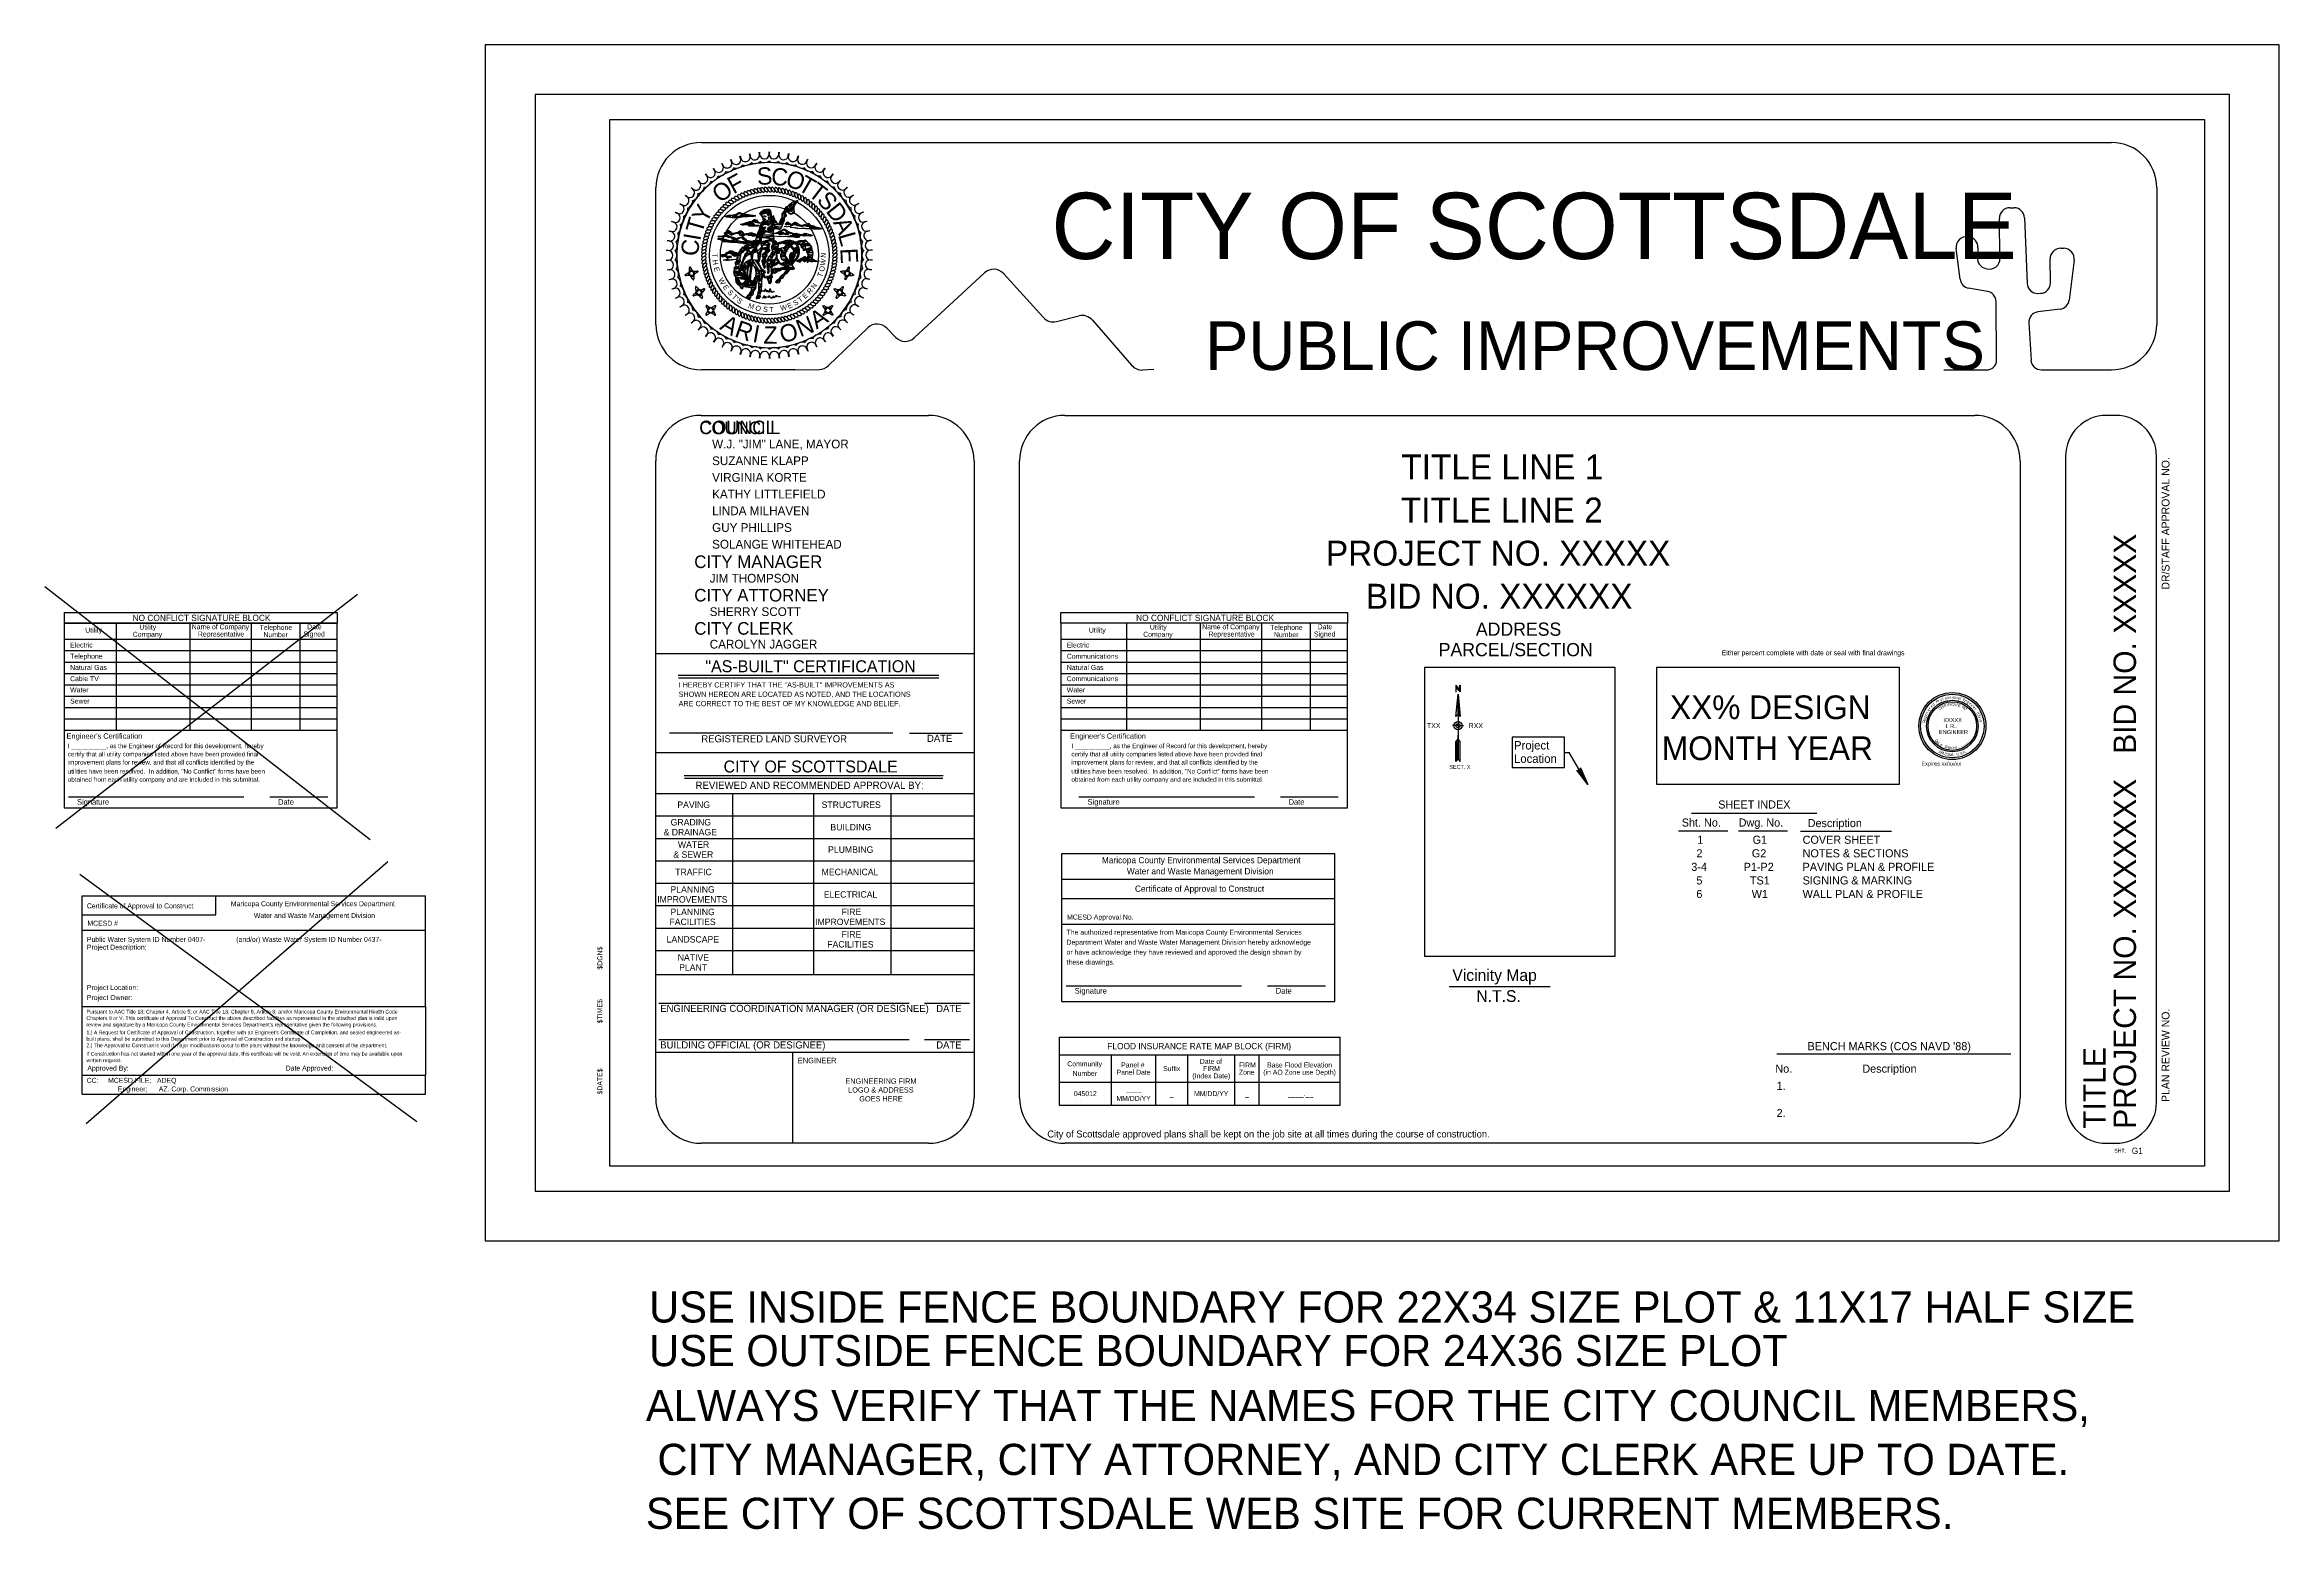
# Model space of a CAD drawing. Extents: x 715005 to 715902, y 929121 to 929716.
import ezdxf

# ---------------------------------------------------------------- set-up
doc = ezdxf.new("R2010")
doc.units = 0
for name, color, linetype in [('2', 7, 'Continuous'), ('25', 7, 'Continuous'), ('4', 7, 'Continuous'), ('56', 7, 'Continuous'), ('57', 7, 'Continuous'), ('59', 7, 'Continuous'), ('6', 7, 'Continuous'), ('61', 7, 'Continuous'), ('62', 7, 'Continuous'), ('Default', 7, 'Continuous')]:
    doc.layers.add(name, color=color, linetype=linetype)

# ---------------------------------------------------------------- blocks, each defined once
blk = doc.blocks.new('M')
at = {"layer": 'Default'}
for points in [[(24.53, 6.98), (42.7, 21.21)], [(47.66, 20.99), (57.88, 11.46)], [(61.31, 10.52), (67.14, 11.81)], [(70.64, 10.81), (80.73, 0.96)], [(2.35, 0.86), (12.51, 9.12)], [(17.44, 9.04), (19.66, 7.11)], [(-6.33, -0.1), (0, 0)], [(83.65, -0.12), (86.5, 0.06)]]:
    blk.add_lwpolyline(points, dxfattribs=at)
for centre, radius, start, end in [((45.05, 18.2), 3.83, 46.9785, 128.0616), ((14.92, 6.15), 3.83, 48.9662, 129.1291), ((60.49, 14.26), 3.83, 226.9785, 282.4418), ((67.97, 8.07), 3.82, 45.6743, 102.4418), ((22.17, 9.99), 3.83, 228.9662, 308.0616), ((-0.06, 3.82), 3.83, 270.927, 309.1291), ((83.4, 3.69), 3.82, 225.6743, 273.7079)]:
    blk.add_arc(centre, radius, start, end, dxfattribs=at)
blk = doc.blocks.new('STAR')
at = {"layer": 'Default'}
for points in [[(-1.86, -0.71), (-1.95, -0.25), (-1.17, 0.21), (-0.92, -0.67)], [(-0.92, -0.67), (-1.17, 0.21), (-0.97, 0.37), (-0.71, -0.7)], [(-0.71, -0.7), (-0.98, 0.37), (-0.86, 0.52), (-0.48, -0.8)], [(-0.85, 0.55), (0.48, 0.94), (0.51, 0.92), (-0.86, 0.52)], [(-0.86, 0.52), (0.51, 0.92), (0.9, -0.4), (-0.48, -0.8)], [(-0.74, 0.79), (0.32, 1.05), (0.48, 0.94), (-0.84, 0.55)], [(-0.75, 1.94), (-0.3, 2.02), (-0.39, 2.16), (-0.74, 2.05)], [(-0.75, 1.94), (-0.3, 2.02), (0.16, 1.24), (-0.72, 0.99)], [(-0.74, 2.05), (-0.39, 2.16), (-0.47, 2.24), (-0.72, 2.17)], [(-0.72, 0.99), (0.16, 1.24), (0.33, 1.05), (-0.74, 0.79)], [(-0.72, 2.17), (-0.47, 2.24), (-0.55, 2.29), (-0.68, 2.25)], [(-0.68, 2.25), (-0.55, 2.29), (-0.62, 2.29), (-0.62, 2.29)], [(0.75, 0.82), (1.01, -0.25), (0.9, -0.4), (0.51, 0.92)], [(0.95, 0.79), (1.2, -0.09), (1.01, -0.25), (0.75, 0.82)], [(1.9, 0.83), (1.98, 0.37), (1.2, -0.09), (0.95, 0.79)], [(1.9, 0.83), (1.98, 0.37), (2.11, 0.47), (2, 0.82)], [(2, 0.82), (2.11, 0.47), (2.2, 0.55), (2.12, 0.8)], [(2.12, 0.8), (2.2, 0.55), (2.25, 0.62), (2.21, 0.76)], [(2.21, 0.76), (2.25, 0.62), (2.25, 0.7), (2.25, 0.7)], [(-2.09, -0.68), (-2.16, -0.43), (-2.21, -0.5), (-2.17, -0.64)], [(-2.17, -0.64), (-2.21, -0.5), (-2.21, -0.58), (-2.21, -0.58)], [(-1.97, -0.7), (-2.08, -0.35), (-2.16, -0.43), (-2.09, -0.68)], [(-1.86, -0.71), (-1.95, -0.25), (-2.08, -0.35), (-1.97, -0.7)], [(-0.48, -0.8), (0.9, -0.4), (0.87, -0.44), (-0.45, -0.83)], [(0.78, -0.67), (-0.29, -0.93), (-0.44, -0.82), (0.88, -0.43)], [(0.75, -0.87), (-0.13, -1.12), (-0.29, -0.93), (0.78, -0.67)], [(0.78, -1.82), (0.33, -1.9), (-0.13, -1.12), (0.75, -0.87)], [(0.78, -1.82), (0.33, -1.9), (0.43, -2.04), (0.78, -1.93)], [(0.78, -1.93), (0.43, -2.04), (0.51, -2.12), (0.76, -2.05)], [(0.76, -2.05), (0.51, -2.12), (0.58, -2.17), (0.72, -2.13)], [(0.72, -2.13), (0.58, -2.17), (0.65, -2.17), (0.65, -2.17)]]:
    blk.add_lwpolyline(points, close=True, dxfattribs=at)
blk = doc.blocks.new('ROPE')
at = {"layer": '65'}
for p, q in [((40.65, 11.46), (40.62, 11.27)), ((40.62, 11.27), (40.71, 11.1))]:
    blk.add_line(p, q, dxfattribs=at)
for points in [[(41.8, 11.97), (41.43, 11.95), (41.08, 11.84)], [(41.25, 10.9), (41.62, 10.93), (41.97, 11.04)], [(42.4, 11.42), (42.43, 11.61), (42.33, 11.77)]]:
    blk.add_lwpolyline(points, dxfattribs=at)
for centre, radius, start, end in [((41.25, 11.17), 0.666, 130.03259, 154.31726), ((41.17, 11.59), 0.666, 226.86668, 251.15136), ((41.5, 10.87), 1.06, 113.7505, 130.03259), ((41.3, 11.96), 1.06, 251.15136, 267.43344), ((41.75, 10.91), 1.06, 71.15136, 87.43344), ((41.55, 12.01), 1.06, 293.7505, 310.03259), ((41.88, 11.29), 0.666, 46.86668, 71.15136), ((41.8, 11.71), 0.666, 310.03259, 334.31726)]:
    blk.add_arc(centre, radius, start, end, dxfattribs=at)
blk = doc.blocks.new('U')
at = {"layer": '65'}
for p, q in [((54.2, 20.86), (54.2, 20.76)), ((56.57, 22.46), (55.81, 22.46)), ((55.81, 19.15), (56.57, 19.15))]:
    blk.add_line(p, q, dxfattribs=at)
for centre, radius, start, end in [((18.67, 20.79), 34.18, 357.32687, 2.67314), ((55.8, 20.82), 2.92, 144.37313, 215.20794), ((55.81, 20.86), 1.61, 90, 180), ((55.81, 20.76), 1.61, 180, 270)]:
    blk.add_arc(centre, radius, start, end, dxfattribs=at)
blk = doc.blocks.new('OLDSEAL')
at = {"layer": 'Default'}
for p, q in [((34.14, 45.54), (34.24, 45.44)), ((35.87, 41.81), (35.51, 41.78)), ((35.51, 41.78), (36.94, 41.73)), ((37.33, 41.69), (35.87, 41.81)), ((36.94, 41.73), (37.36, 41.68))]:
    blk.add_line(p, q, dxfattribs=at)
for points in [[(48.99, 33.27), (49.3, 33.95), (49.59, 35.12), (49.5, 35.35), (49.18, 35.04), (49.33, 36.09), (49.2, 36.09), (49.23, 36.7), (49.11, 36.91), (48.83, 36.7), (48.88, 37.09), (48.91, 37.4), (48.65, 37.45), (48.67, 37.8), (48.44, 37.88), (48.11, 37.62), (47.73, 37.37), (47.63, 37.66), (47.68, 38.13), (47.46, 38.29), (47.06, 38.28), (47.04, 38.68), (46.87, 39.14), (46.57, 39.54), (45.85, 39.68), (45.65, 39.48), (45.97, 38.68), (46.23, 37.78), (46.19, 36.66), (45.89, 35.56), (45.42, 34.62), (44.8, 33.91), (44.21, 33.3), (43.82, 32.81), (43.75, 32.41), (44.02, 31.93), (44.26, 31.53), (44.4, 31.27), (44.41, 31.07), (44.08, 30.92), (43.06, 30.96), (42.84, 30.95), (42.34, 30.18), (41.81, 29.56), (41.16, 29.01), (40.81, 28.69), (40.49, 28.13), (40.24, 27.84), (40.23, 27.81), (39.95, 27.74), (39.74, 27.54), (39.57, 27.21), (39.63, 26.98), (39.5, 26.65), (39.11, 26.32), (38.63, 26.3), (38.18, 26.23), (38.1, 26.46), (38.56, 27.14), (39.02, 27.55), (39.45, 27.84), (39.53, 28.31), (40.02, 28.76), (40.96, 29.53), (41.45, 30.08), (41.63, 30.56), (41.64, 30.94), (40.95, 30.9), (40.09, 30.74), (39.35, 30.47), (38.62, 30.44), (38.2, 29.83), (37.64, 29.53), (37.28, 29.6), (36.76, 29.58), (36.7, 28.89), (36.85, 28.2), (36.78, 27.96), (36.66, 28.07), (36.49, 27.94), (36.43, 27.35), (36.43, 26.71), (36.3, 26.25), (35.95, 25.9), (35.73, 26.04), (35.58, 26.84), (35.23, 27.65), (35.02, 27.99), (34.67, 28.01), (34.27, 27.95), (34.06, 28.04), (34.02, 28.32), (33.83, 28.53), (33.78, 28.92), (33.75, 29.25), (33.49, 28.73), (33.35, 28.11), (33.12, 27.03), (33.1, 25.58), (32.97, 24.1), (32.97, 23.44), (32.82, 23.08), (32.59, 22.75), (32.56, 22.42), (32.5, 22.02), (32.6, 21.57), (32.41, 21.21), (32.12, 20.88), (31.74, 20.8), (31.4, 20.72), (31.34, 21.05), (31.7, 21.9), (31.96, 22.86), (32.12, 23.66), (32.21, 24.68), (32.22, 26.1), (32.26, 26.9), (32.29, 27.16), (32.04, 27.23), (31.83, 27.15), (31.69, 26.83), (31.52, 26.62), (31.45, 26.36), (31.31, 26.15), (31.16, 25.62), (31.1, 24.92), (31.05, 24.28), (30.6, 23.78), (30.19, 23.15), (30.21, 22.42), (29.87, 22.03), (29.4, 21.77), (29.3, 21.12), (28.78, 20.71), (27.96, 20.93), (27.72, 21.16), (27.9, 21.4), (28.18, 21.53), (28.59, 22.16), (28.99, 22.46), (29.3, 22.98), (29.64, 23.75), (29.73, 24.5), (29.16, 24.49), (28.57, 24.6), (27.8, 24.81), (27.13, 25.02), (26.69, 25.06), (26.5, 24.2), (26.21, 24.31), (25.57, 25.18), (24.89, 25.84), (24.36, 26.55), (24.19, 27.7), (24.23, 28.33), (23.98, 28.62), (23.71, 28.87), (23.55, 30.07), (23.71, 31.01), (23.7, 31.73), (24.11, 31.74), (24.31, 31.83), (24.19, 32.51), (24.08, 32.8), (24.1, 33.56), (24.28, 33.49), (24.5, 33.5), (24.56, 33.79), (24.54, 34), (24.7, 35.01), (24.94, 35.98), (25.3, 37.11), (25.36, 37.03), (25.48, 36.94), (25.6, 37.01), (25.82, 37.92), (26, 37.86), (26.28, 38.22), (26.67, 38.71), (26.76, 38.58), (26.99, 38.55), (27, 38.32), (27.15, 38.23), (27.24, 38.37), (27.35, 39.1), (27.86, 39.37), (28.26, 39.74), (28.51, 39.53), (28.81, 39.38), (29.22, 40.02), (29.8, 40.42), (30.35, 40.85), (30.67, 40.86), (30.97, 41.04), (31.09, 41.32), (31.56, 42.33), (31.72, 42.99), (31.88, 43.6), (32.17, 44.15), (32.25, 44.52), (32.47, 45.06), (32.67, 45.8), (32.88, 46.42), (33.07, 46.93), (33.36, 47.39), (33.76, 47.76), (33.9, 48.01), (33.68, 48.03), (33.72, 48.37), (33.54, 48.99), (33.35, 49.25), (33.12, 49.62), (32.75, 50.06), (32.41, 50.37), (32.86, 50.8), (33.38, 51.12), (34.03, 51.54), (34.96, 51.69), (35.72, 51.75), (36.08, 51.49), (36.34, 51.04), (36.37, 50.54), (36.4, 49.99), (36.41, 49.42), (36.67, 49.18), (37.05, 49.26), (37.34, 49.62), (37.27, 49.46), (37.29, 48.97), (37.45, 48.86), (37.4, 48.67), (37.62, 48.32), (37.75, 47.85), (38.1, 47.61), (38.52, 46.83), (38.75, 46.46), (39.06, 46.45), (39.31, 47.04), (39.63, 47.7), (39.79, 48.2), (40.22, 48.83), (40.26, 49.18), (40.25, 49.79), (40.25, 50.18), (40.64, 50.61), (40.93, 51.1), (41.24, 51.65), (41.32, 52.05), (41.77, 52.63), (42.14, 52.74), (42.61, 53.23), (43.12, 53.7), (43.66, 54.16), (44.2, 54.44), (44.73, 54.62), (45.37, 54.69), (45.82, 54.7), (45.25, 54.09), (44.85, 53.68), (44.41, 53.12), (44.31, 52.32), (44.36, 51.59), (44.44, 50.81), (44.23, 50.45), (43.71, 50.16), (43.14, 50.14), (42.52, 50.61), (42.2, 50.8), (41.75, 50.86), (41.43, 50.75), (41.25, 50.49), (41.38, 50.33), (41.38, 50.08), (41.67, 49.8), (41.63, 49.34), (41.34, 49.05), (41, 48.76), (41.01, 48.4), (40.94, 48.06), (40.91, 47.56), (40.38, 46.5), (40.08, 45.6), (39.72, 45.06), (39.54, 44.83), (39.32, 44.8), (38.68, 44.94), (38.2, 45.03), (37.89, 45.15), (37.61, 45.14), (37.41, 44.92), (37.17, 44.22), (37.08, 43.42), (37.3, 42.96), (37.11, 42.96), (37.31, 42.4), (37.33, 41.69), (37.42, 40.95), (37.99, 40.87), (38.31, 40.5), (38.12, 40.12), (38.55, 40.08), (39.41, 40.27), (40.61, 40.58), (41.73, 40.93), (42.7, 41.09), (43.33, 40.96), (44.07, 40.69), (44.54, 40.4), (45.03, 40.38), (45.61, 40.6), (46.46, 40.83), (47.37, 40.89), (48.38, 41.02), (48.58, 40.86), (49.4, 40.06), (50.12, 39.24), (50.45, 38.59), (50.53, 37.84), (50.92, 36.79), (50.84, 35.87), (50.65, 34.93), (50.27, 34.41), (49.84, 34), (49.52, 33.73)], [(43.42, 53.89), (43.62, 54.11), (44.01, 54.31), (44.38, 54.42), (44.6, 54.39), (44.59, 54.08), (44.21, 53.71), (43.77, 53.48), (43.49, 53.52)], [(43.91, 54.29), (43.93, 54.27), (43.62, 54.11), (43.66, 54.16)], [(44.2, 54.44), (44.01, 54.31), (43.93, 54.27), (43.91, 54.29)], [(44.36, 54.5), (44.38, 54.42), (44.01, 54.31), (44.2, 54.44)], [(44.5, 54.54), (44.6, 54.39), (44.38, 54.42), (44.36, 54.5)], [(44.73, 54.62), (44.63, 54.49), (44.6, 54.39), (44.5, 54.54)], [(44.6, 54.39), (44.63, 54.49), (44.76, 54.02), (44.59, 54.08)], [(45.37, 54.69), (45.05, 54.6), (44.63, 54.49), (44.73, 54.62)], [(44.63, 54.49), (44.85, 54.56), (45.05, 54.6), (45.05, 54.2), (44.76, 54.02)], [(45.05, 54.2), (44.85, 53.68), (45.25, 54.09), (45.05, 54.6)], [(45.05, 54.6), (45.25, 54.09), (45.58, 54.45), (45.37, 54.69)], [(45.37, 54.69), (45.58, 54.45), (45.82, 54.7), (45.82, 54.7)], [(20.3, 49.31), (20.76, 49.4), (21.08, 49.49), (21.27, 49.5), (21.49, 49.59), (21.7, 49.57), (22.19, 49.58), (23.35, 49.74), (24.27, 50), (24.98, 50.39), (25.24, 50.55), (25.63, 50.57), (26.07, 50.4), (26.62, 50.24), (27.2, 50.2), (27.4, 50.05), (27.69, 49.96), (27.88, 49.97), (28.16, 49.86), (28.63, 49.87), (30.12, 49.6), (31.09, 49.55), (30.37, 49.34), (28.81, 49.34), (27.86, 49.3), (27.02, 49.25), (26, 49.04), (25.12, 49), (24.37, 48.99), (23.72, 48.84), (22.9, 48.93), (22.17, 49.1), (21.59, 49.11), (20.76, 49.18)], [(20.3, 49.31), (21.07, 49.49), (20.84, 49.17), (20.84, 49.17)], [(21.04, 49.48), (20.84, 49.17), (21.44, 49.12), (21.27, 49.5)], [(21.27, 49.5), (21.44, 49.12), (21.49, 49.59), (21.49, 49.59)], [(21.49, 49.59), (21.43, 49.12), (22.17, 49.1), (22.19, 49.58)], [(22.19, 49.58), (22.17, 49.1), (22.92, 48.93), (23.35, 49.74)], [(23.35, 49.74), (22.92, 48.93), (23.72, 48.84), (23.69, 49.83)], [(23.69, 49.83), (23.72, 48.84), (23.96, 48.9), (23.76, 49.67)], [(23.7, 49.84), (23.76, 49.67), (24.25, 49.78), (24.27, 50)], [(23.76, 49.67), (24.25, 49.78), (24.74, 50.06), (25.24, 50.34), (25.62, 50.32), (25.99, 50.17), (26.51, 49.98), (26.48, 49.72), (26.18, 49.42), (25.81, 49.3), (25.34, 49.27), (24.9, 49.24), (24.33, 49.31), (23.84, 49.35)], [(23.84, 49.35), (23.96, 48.9), (24.37, 48.99), (24.43, 49.3)], [(24.27, 50), (24.25, 49.78), (25.24, 50.34), (25.24, 50.55)], [(24.43, 49.3), (24.37, 48.99), (25.01, 48.98), (24.9, 49.24)], [(24.9, 49.24), (25.01, 48.98), (25.79, 49.03), (25.81, 49.3)], [(25.24, 50.55), (25.24, 50.34), (25.62, 50.32), (25.63, 50.57)], [(25.63, 50.57), (25.62, 50.32), (26.51, 49.98), (26.62, 50.24)], [(25.76, 46.59), (26.43, 46.61), (27.16, 46.8), (27.67, 47.07), (28.29, 47.19), (28.85, 47.38), (29.3, 47.43), (29.61, 47.55), (29.93, 47.63), (30.23, 47.87), (30.56, 48.15), (30.85, 48.19), (31.01, 48.06), (31.33, 48.1), (31.49, 47.89), (31.7, 47.65), (32.06, 47.34), (32.41, 47.24), (32.75, 47.1), (32.36, 46.93), (31.94, 47.12), (31.48, 47.13), (30.97, 47.21), (30.56, 47.47), (30.22, 47.61), (30.2, 47.61), (29.88, 47.6), (29.48, 47.4), (29.56, 47.2), (29.84, 47.11), (30.14, 47.08), (30.28, 46.98), (30.52, 46.41), (30.97, 46.17), (31.57, 46.21), (32.3, 46.21), (32.02, 46.04), (31.19, 45.99), (30.45, 46), (29.96, 45.97), (29.19, 46.07), (28.77, 45.96), (28.76, 45.96), (28.54, 46.16), (28.5, 46.48), (27.94, 46.49), (27.33, 46.45), (26.53, 46.32)], [(25.76, 46.59), (26.43, 46.61), (26.53, 46.32), (26.53, 46.32)], [(25.81, 49.3), (25.79, 49.03), (26.09, 49.06), (26.18, 49.42)], [(26.18, 49.42), (26.09, 49.06), (26.44, 49.13), (26.48, 49.72)], [(26.43, 46.61), (26.53, 46.32), (27.33, 46.45), (27.16, 46.8)], [(26.62, 50.24), (26.51, 49.98), (26.45, 49.14), (27.2, 50.2)], [(27.2, 50.2), (26.45, 49.14), (27.02, 49.25), (27.4, 50.05)], [(27.4, 50.05), (27.02, 49.25), (27.58, 49.28), (27.69, 49.96)], [(27.16, 46.8), (27.33, 46.45), (28.5, 46.48), (27.67, 47.07)], [(27.69, 49.96), (27.58, 49.28), (27.87, 49.3), (27.88, 49.97)], [(27.67, 47.07), (28.5, 46.48), (29.19, 46.07), (28.29, 47.19)], [(27.88, 49.97), (27.87, 49.3), (28.28, 49.32), (28.16, 49.86)], [(28.16, 49.86), (28.28, 49.32), (28.79, 49.34), (28.63, 49.87)], [(28.29, 47.19), (29.19, 46.07), (29.96, 45.97), (28.85, 47.38)], [(28.63, 49.87), (28.79, 49.34), (30.37, 49.34), (30.12, 49.6)], [(28.85, 47.38), (29.96, 45.97), (30.18, 45.99), (29.3, 47.43)], [(29.3, 47.43), (30.18, 45.99), (30.35, 46), (29.44, 47.49)], [(29.88, 47.6), (29.48, 47.4), (29.43, 47.48), (29.61, 47.55)], [(29.56, 47.2), (29.84, 47.11), (30.34, 46), (30.34, 46)], [(29.61, 47.55), (29.93, 47.63), (29.88, 47.6), (29.88, 47.6)], [(29.84, 47.11), (30.34, 46), (30.56, 46), (30.14, 47.08)], [(29.88, 47.6), (30.2, 47.61), (30.85, 48.19), (30.56, 48.15)], [(30.12, 49.6), (30.37, 49.34), (31.09, 49.55), (31.09, 49.55)], [(30.14, 47.08), (30.56, 46), (30.67, 46), (30.28, 46.98)], [(30.2, 47.61), (30.85, 48.19), (31.01, 48.06), (30.56, 47.47)], [(30.28, 46.98), (30.67, 46), (30.73, 46), (30.52, 46.41)], [(30.56, 47.47), (31.01, 48.06), (31.33, 48.1), (30.97, 47.21)], [(30.97, 47.21), (31.33, 48.1), (31.7, 47.65), (31.48, 47.13)], [(31.48, 47.13), (31.7, 47.65), (32.06, 47.34), (31.94, 47.12)], [(31.94, 47.12), (32.06, 47.34), (32.41, 47.24), (32.18, 47.01)], [(32.18, 47.01), (32.41, 47.24), (32.75, 47.1), (32.36, 46.93)], [(32.41, 50.37), (33.1, 50.37), (33.1, 50.37), (32.86, 50.8)], [(32.75, 50.06), (33.02, 49.99), (33.1, 50.37), (32.41, 50.37)], [(33.12, 49.62), (33.1, 49.65), (33.02, 49.99), (32.75, 50.06)], [(32.86, 50.8), (33.1, 50.37), (33.3, 50.44), (33.38, 51.12)], [(32.95, 46.6), (35.15, 47.46), (34.08, 46.81), (32.9, 46.47)], [(32.9, 46.47), (34.08, 46.81), (33.54, 46.27), (33.41, 46.39)], [(33.07, 46.93), (34.55, 47.65), (35.15, 47.46), (32.95, 46.6)], [(35.8, 50.74), (35.85, 50.57), (35.96, 50.34), (35.97, 50.04), (36.18, 49.92), (36.2, 49.64), (36.27, 49.36), (36.24, 49.28), (36.26, 49), (36.09, 49.05), (36.03, 48.7), (35.83, 48.67), (35.67, 48.38), (35.36, 48.04), (34.92, 47.72), (34.56, 47.65), (34.55, 47.65), (34.33, 47.72), (34.14, 48), (34.15, 48.2), (34.57, 48.39), (34.3, 48.28), (34.17, 48.31), (33.98, 48.53), (33.73, 48.47), (33.64, 48.71), (33.62, 49.12), (33.47, 49.25), (33.34, 49.46), (33.1, 49.65), (33.02, 49.99), (33.1, 50.37), (33.3, 50.44), (33.32, 50.28), (33.17, 50.21), (33.32, 50.16), (33.34, 49.93), (33.5, 50.11), (33.79, 50.34), (34.14, 50.44), (34.18, 50.36), (34.54, 50.5), (34.53, 50.38), (34.88, 50.5), (35.02, 50.12), (35.31, 49.77), (35.54, 49.56), (35.58, 49.77), (35.53, 50.08), (35.69, 50.44)], [(33.36, 47.39), (34.33, 47.72), (34.56, 47.65), (33.07, 46.93)], [(33.12, 49.62), (33.1, 49.65), (33.34, 49.46), (33.29, 49.35)], [(33.32, 50.28), (33.79, 50.34), (33.5, 50.11), (33.17, 50.21)], [(33.21, 46.31), (33.41, 46.39), (33.54, 46.27), (33.84, 46.6), (34.08, 46.81), (34.27, 46.48), (34.6, 46.57), (35.07, 46.61), (35.28, 46.2), (35.57, 46.29), (35.82, 46.57), (36.14, 46.71), (36.29, 47.01), (36.75, 47.35), (37.18, 47.5), (37.41, 47.25), (37.07, 46.77), (36.72, 46.5), (36.48, 46.29), (36.44, 46.08), (36.31, 45.69), (36.07, 45.48), (35.94, 45.71), (35.62, 45.45), (35.31, 45.24), (35.12, 44.82), (35.37, 44.9), (35.52, 45.18), (35.58, 44.72), (35.41, 44.32), (35.13, 44.08), (34.69, 44.03), (34.63, 44.23), (34.51, 44.43), (34.14, 44.42), (33.97, 44.73), (33.86, 45.32), (33.57, 45.33), (33.48, 45.79)], [(33.29, 49.35), (33.34, 49.46), (33.47, 49.25), (33.35, 49.25)], [(33.38, 51.12), (33.3, 50.44), (33.32, 50.28), (34.03, 51.54)], [(34.03, 51.54), (33.32, 50.28), (33.79, 50.34), (34.39, 51.6)], [(33.32, 50.16), (33.5, 50.11), (33.34, 49.93), (33.34, 49.93)], [(33.35, 49.25), (33.47, 49.25), (33.62, 49.12), (33.54, 48.99)], [(33.76, 47.76), (34.14, 48), (34.33, 47.72), (33.36, 47.39)], [(33.54, 48.99), (33.62, 49.12), (33.64, 48.71)], [(33.54, 48.99), (33.64, 48.71), (33.73, 48.47), (33.72, 48.37)], [(33.72, 48.37), (33.73, 48.47), (33.98, 48.53), (33.68, 48.03)], [(33.68, 48.03), (33.98, 48.53), (34.17, 48.31), (33.9, 48.01)], [(33.9, 48.01), (34.15, 48.2), (34.14, 48), (33.76, 47.76)], [(34.39, 51.6), (33.79, 50.34), (34.14, 50.44), (34.56, 51.63)], [(33.9, 48.01), (34.17, 48.31), (34.3, 48.28), (34.15, 48.2)], [(34.05, 49.59), (34.23, 49.39), (34.68, 49.41), (34.38, 49.3), (34.31, 49.06), (34.21, 49.24), (34.01, 49.23)], [(34.01, 49.23), (34.05, 49.59), (34.23, 49.39), (34.21, 49.24)], [(35.15, 47.46), (34.08, 46.81), (34.27, 46.48), (35.27, 47.35)], [(34.56, 51.63), (34.14, 50.44), (34.18, 50.36), (34.75, 51.66)], [(34.75, 51.66), (34.18, 50.36), (34.54, 50.5), (34.96, 51.69)], [(34.21, 49.24), (34.23, 49.39), (34.35, 49.39), (34.31, 49.06)], [(35.27, 47.35), (34.27, 46.48), (34.6, 46.57), (35.36, 47.28)], [(34.31, 49.06), (34.34, 49.39), (34.42, 49.4), (34.38, 49.3)], [(34.38, 49.3), (34.42, 49.4), (34.68, 49.41), (34.68, 49.41)], [(35.25, 51.71), (34.53, 50.38), (34.88, 50.5), (35.43, 51.73)], [(34.96, 51.69), (34.54, 50.5), (34.53, 50.38), (35.25, 51.71)], [(34.55, 47.65), (35.15, 47.46), (35.08, 47.75), (34.92, 47.72)], [(35.36, 47.28), (34.6, 46.57), (35.07, 46.61), (35.42, 47.22)], [(35.43, 51.73), (34.88, 50.5), (35.02, 50.12), (35.72, 51.75)], [(34.92, 47.72), (35.08, 47.75), (35.44, 48.03), (35.36, 48.04)], [(35.72, 51.75), (35.02, 50.12), (35.31, 49.77), (36.08, 51.49)], [(35.42, 47.22), (35.07, 46.61), (35.28, 46.2), (36.75, 47.35)], [(35.82, 48.55), (36.05, 48.51), (36.27, 48.53), (36.35, 48.34), (36.36, 48.11), (36.22, 47.77), (35.91, 47.63), (35.65, 47.48), (35.42, 47.22), (35.15, 47.46), (35.08, 47.75), (35.44, 48.03), (35.62, 48.19)], [(36.75, 47.35), (35.28, 46.2), (35.82, 46.57), (36.29, 47.01)], [(35.28, 46.2), (35.82, 46.57), (35.57, 46.29), (35.57, 46.29)], [(36.08, 51.49), (35.31, 49.77), (35.53, 50.08), (35.8, 50.74)], [(35.31, 49.77), (35.53, 50.08), (35.58, 49.77), (35.54, 49.56)], [(35.36, 48.04), (35.62, 48.19), (35.82, 48.55), (35.67, 48.38)], [(35.36, 48.04), (35.44, 48.03), (35.62, 48.19)], [(35.65, 47.48), (36.53, 47.74), (36.75, 47.35), (35.42, 47.22)], [(35.5, 48.78), (35.48, 49.01), (35.53, 49.2), (35.6, 49.21), (35.58, 48.98), (35.47, 48.81)], [(35.48, 49.01), (35.58, 48.98), (35.47, 48.81), (35.5, 48.78)], [(35.53, 49.2), (35.6, 49.21), (35.58, 48.98), (35.48, 49.01)], [(36.22, 47.77), (36.41, 47.91), (36.53, 47.74), (35.65, 47.48)], [(35.67, 48.38), (35.82, 48.55), (35.82, 48.55), (35.83, 48.67)], [(35.8, 50.74), (36.08, 51.49), (36.34, 51.04), (35.85, 50.57)], [(35.83, 48.67), (35.82, 48.55), (36.05, 48.51), (36.03, 48.7)], [(36.29, 47.01), (35.82, 46.57), (36.14, 46.71), (36.14, 46.71)], [(35.85, 50.57), (36.34, 51.04), (36.38, 50.47), (35.96, 50.34)], [(35.96, 50.34), (36.38, 50.47), (36.4, 49.99), (35.97, 50.04)], [(35.97, 50.04), (36.4, 49.99), (36.4, 49.85), (36.18, 49.92)], [(36.03, 48.7), (36.05, 48.51), (36.27, 48.53), (36.09, 49.05)], [(36.09, 49.05), (36.27, 48.53), (36.29, 48.73), (36.26, 49)], [(36.18, 49.92), (36.4, 49.85), (36.41, 49.65), (36.2, 49.64)], [(36.2, 49.64), (36.41, 49.65), (36.41, 49.42), (36.27, 49.36)], [(36.36, 48.11), (36.46, 48.02), (36.41, 47.91), (36.22, 47.77)], [(36.27, 49.36), (36.41, 49.42), (36.52, 49.32), (36.24, 49.28)], [(36.24, 49.28), (36.52, 49.32), (36.67, 49.18), (36.26, 49)], [(36.26, 49), (36.67, 49.18), (36.7, 49.12), (36.29, 48.73)], [(36.27, 48.53), (36.29, 48.73), (36.54, 48.31), (36.35, 48.34)], [(36.29, 48.73), (36.51, 48.91), (36.7, 49.12), (37.03, 49.2), (37.19, 49.01), (37.17, 48.68), (36.93, 48.51), (36.78, 48.33), (36.54, 48.31)], [(36.35, 48.34), (36.54, 48.31), (36.46, 48.02), (36.36, 48.11)], [(36.57, 48.31), (36.7, 48.27), (36.96, 48.28), (36.95, 48.04), (36.81, 47.83), (36.53, 47.74), (36.41, 47.91), (36.51, 48.14)], [(36.54, 48.31), (36.57, 48.31), (36.51, 48.14), (36.51, 48.14)], [(36.81, 47.83), (38.1, 47.61), (37.18, 47.5), (36.53, 47.74)], [(36.53, 47.74), (37.18, 47.5), (36.75, 47.35), (36.75, 47.35)], [(36.78, 48.33), (37.62, 48.32), (36.7, 48.27), (36.57, 48.31)], [(36.67, 49.18), (36.7, 49.12), (37.03, 49.2), (37.05, 49.26)], [(36.95, 46.67), (37.63, 46.44), (37.23, 46.32), (36.72, 46.5)], [(36.93, 48.51), (37.4, 48.67), (37.62, 48.32), (36.78, 48.33)], [(36.95, 48.04), (37.75, 47.85), (38.1, 47.61), (36.81, 47.83)], [(37.17, 48.68), (37.45, 48.86), (37.4, 48.67), (36.93, 48.51)], [(36.96, 48.28), (37.62, 48.32), (37.75, 47.85), (36.95, 48.04)], [(37.07, 46.77), (38.75, 46.46), (37.63, 46.44), (36.95, 46.67)], [(37.05, 49.26), (37.03, 49.2), (37.27, 49.46), (37.34, 49.62)], [(37.03, 49.2), (37.27, 49.46), (37.29, 48.97), (37.19, 49.01)], [(37.41, 47.25), (38.26, 47.31), (38.75, 46.46), (37.07, 46.77)], [(37.19, 49.01), (37.29, 48.97), (37.45, 48.86), (37.17, 48.68)], [(37.18, 47.5), (38.1, 47.61), (38.26, 47.31), (37.41, 47.25)], [(39.31, 47.04), (40.61, 46.95), (40.38, 46.5), (39.06, 46.45)], [(39.46, 47.35), (40.91, 47.56), (40.61, 46.95), (39.31, 47.04)], [(39.54, 47.51), (40.94, 48.06), (40.91, 47.56), (39.46, 47.35)], [(39.61, 47.67), (41.01, 48.4), (40.94, 48.06), (39.54, 47.51)], [(39.63, 47.69), (41, 48.76), (41.01, 48.4), (39.61, 47.67)], [(39.75, 48.05), (40.82, 48.76), (40.98, 48.88), (39.63, 47.7)], [(39.63, 47.7), (40.98, 48.88), (41, 48.76), (39.63, 47.69)], [(39.79, 48.2), (40.42, 48.74), (40.82, 48.76), (39.75, 48.05)], [(40.22, 48.83), (40.29, 48.87), (40.42, 48.74), (39.79, 48.2)], [(40.26, 49.18), (40.27, 49.26), (40.29, 48.87), (40.22, 48.83)], [(40.25, 50.18), (40.27, 49.71), (40.35, 50.09), (40.32, 50.26)], [(40.25, 49.79), (40.27, 49.71), (40.27, 49.71), (40.25, 50.18)], [(40.25, 49.79), (40.27, 49.71), (40.27, 49.26), (40.26, 49.18)], [(40.78, 50.63), (41.01, 50.7), (41.18, 50.5), (41.3, 50.33), (41.35, 50.05), (41.59, 49.8), (41.59, 49.4), (41.28, 49.2), (41.11, 49.27), (41.14, 49.67), (41.03, 49.96), (41.02, 50.24), (40.88, 50.41), (40.88, 50.42), (40.88, 50.21), (40.92, 49.83), (40.93, 49.5), (40.95, 49.38), (40.99, 49.11), (40.98, 48.88), (40.82, 48.76), (40.42, 48.74), (40.29, 48.87), (40.27, 49.26), (40.27, 49.71), (40.35, 50.09), (40.51, 50.35), (40.57, 50.39), (40.84, 50.67)], [(40.32, 50.26), (40.35, 50.09), (40.51, 50.35), (40.64, 50.61)], [(40.64, 50.61), (40.51, 50.35), (40.57, 50.39), (40.66, 50.65)], [(40.66, 50.65), (40.57, 50.39), (40.84, 50.67), (40.69, 50.7)], [(40.69, 50.7), (40.82, 50.65), (41.01, 50.7), (40.85, 50.96)], [(40.85, 50.96), (41.01, 50.7), (41.25, 50.49), (40.9, 51.05)], [(41.02, 50.24), (40.88, 50.21), (40.88, 50.42), (40.88, 50.42)], [(41.03, 49.96), (40.92, 49.83), (40.88, 50.21), (41.02, 50.24)], [(40.9, 51.04), (41.34, 51), (41.49, 51.49), (41.24, 51.65)], [(40.9, 51.05), (41.25, 50.49), (41.38, 50.85), (41.34, 51)], [(41.14, 49.67), (40.93, 49.5), (40.92, 49.83), (41.03, 49.96)], [(41.11, 49.27), (40.99, 49.11), (40.93, 49.5), (41.14, 49.67)], [(41.11, 49.27), (41, 48.76), (40.98, 48.88), (40.99, 49.11)], [(41.28, 49.2), (41.34, 49.05), (41, 48.76), (41.11, 49.27)], [(41.01, 50.7), (41.25, 50.49), (41.38, 50.33), (41.3, 50.33)], [(41.24, 51.65), (41.49, 51.49), (41.74, 52.06), (41.32, 52.05)], [(41.38, 50.85), (41.25, 50.49), (41.43, 50.75), (41.63, 50.98)], [(41.59, 49.4), (41.63, 49.34), (41.34, 49.05), (41.28, 49.2)], [(41.3, 50.33), (41.38, 50.33), (41.38, 50.08), (41.35, 50.05)], [(41.32, 52.05), (41.74, 52.06), (42.11, 52.13), (41.77, 52.63)], [(41.34, 51), (41.49, 51.49), (41.74, 52.06), (42.11, 52.13), (42.29, 51.67), (42.11, 51.36), (41.63, 50.98), (41.38, 50.85)], [(41.35, 50.05), (41.38, 50.08), (41.67, 49.8), (41.59, 49.8)], [(41.35, 46.62), (41.71, 46.94), (42.08, 47.33), (42.5, 47.07), (43.12, 46.73), (43.43, 46.51), (43.9, 46.6), (44.8, 47.26), (44.95, 46.91), (45.22, 47.09), (45.81, 46.69), (46.21, 46.42), (46.57, 46.19), (47.26, 46.15), (48.17, 46.47), (48.44, 46.3), (48.87, 46.27), (49.18, 46.39), (49.3, 46.53), (49.37, 46.92), (49.77, 46.51), (50.22, 46.12), (50.7, 46.01), (51.31, 45.93), (51.91, 45.52), (52.38, 45.52), (52.87, 45.38), (53.49, 45.19), (54.15, 45.08), (52.59, 45.01), (50.94, 45.05), (50.8, 45.25), (50.47, 45.28), (50.2, 45.64), (49.88, 45.89), (49.45, 45.9), (49, 45.84), (48.48, 46.09), (48.18, 46.2), (47.75, 46.06), (47.29, 45.98), (46.81, 45.95), (46.3, 46.01), (45.51, 46.1), (44.97, 46.35), (44.6, 46.49), (44.2, 46.49), (43.93, 46.31), (43.45, 46.2), (43.11, 46.46), (42.69, 46.71), (42.59, 46.43), (42.41, 46.52), (42.24, 46.76), (41.91, 46.61), (41.59, 46.36)], [(41.35, 46.62), (41.59, 46.36), (41.91, 46.61), (41.71, 46.94)], [(41.63, 50.98), (41.43, 50.75), (41.75, 50.86), (41.81, 50.97)], [(41.59, 49.8), (41.67, 49.8), (41.63, 49.34), (41.59, 49.4)], [(42.11, 51.36), (42.51, 51.25), (42.53, 50.89), (41.63, 50.98)], [(41.71, 46.94), (41.91, 46.61), (42.24, 46.76), (42.08, 47.33)], [(41.81, 50.97), (41.75, 50.86), (42.2, 50.8), (42.22, 50.92)], [(41.77, 52.63), (42.11, 52.13), (42.29, 51.67), (42.14, 52.74)], [(42.08, 47.33), (42.24, 46.76), (42.41, 46.52), (42.5, 47.07)], [(42.29, 51.67), (42.69, 51.59), (42.51, 51.25), (42.11, 51.36)], [(42.14, 52.74), (42.29, 51.67), (42.99, 52.45), (42.61, 53.23)], [(42.22, 50.92), (42.2, 50.8), (42.47, 50.64), (42.53, 50.89)], [(42.99, 52.45), (43.15, 51.87), (42.69, 51.59), (42.29, 51.67)], [(42.5, 47.07), (42.41, 46.52), (42.59, 46.43), (42.74, 46.93)], [(42.53, 50.89), (42.47, 50.64), (42.52, 50.61), (42.76, 50.6)], [(43.76, 51.65), (43.95, 51.65), (44.2, 52.03), (44.28, 51.6), (44.31, 51.06), (44.25, 50.62), (44, 50.36), (43.64, 50.21), (43.16, 50.28), (42.76, 50.6), (42.53, 50.89), (42.51, 51.25), (42.69, 51.59), (42.92, 51.67), (43.13, 51.43), (43.46, 51.21), (43.68, 51.22)], [(42.76, 50.6), (42.52, 50.61), (43.14, 50.14), (43.16, 50.28)], [(42.61, 53.23), (42.99, 52.45), (43.15, 52.81), (43.12, 53.7)], [(42.69, 51.59), (43.15, 51.87), (42.92, 51.67), (42.92, 51.67)], [(42.74, 46.93), (42.69, 46.71), (43.11, 46.46), (43.12, 46.73)], [(43.15, 51.87), (43.59, 51.95), (43.13, 51.43), (42.92, 51.67)], [(42.99, 52.45), (43.15, 52.81), (43.37, 53), (43.69, 53.35), (44.1, 53.58), (44.45, 53.81), (44.46, 53.46), (44.35, 53.1), (43.99, 52.78), (43.64, 52.58), (43.4, 52.17), (43.15, 51.87)], [(43.12, 46.73), (43.11, 46.46), (43.45, 46.2), (43.43, 46.51)], [(43.12, 53.7), (43.15, 52.81), (43.37, 53), (43.27, 53.83)], [(43.13, 51.43), (43.59, 51.95), (43.78, 51.83), (43.46, 51.21)], [(43.16, 50.28), (43.14, 50.14), (43.71, 50.16), (43.64, 50.21)], [(43.4, 52.17), (43.54, 52.27), (43.59, 51.95), (43.15, 51.87)], [(43.27, 53.83), (43.37, 53), (43.49, 53.52), (43.4, 53.94)], [(43.49, 53.52), (43.37, 53), (43.69, 53.35), (43.77, 53.48)], [(43.66, 54.16), (43.62, 54.11), (43.42, 53.89), (43.4, 53.94)], [(43.64, 52.58), (43.71, 52.51), (43.54, 52.27), (43.4, 52.17)], [(43.43, 46.51), (43.45, 46.2), (43.93, 46.31), (43.9, 46.6)], [(43.46, 51.21), (43.78, 51.83), (43.76, 51.65), (43.68, 51.22)], [(44.07, 52.74), (44.15, 52.56), (44.11, 52.33), (44.04, 52.05), (43.78, 51.83), (43.59, 51.95), (43.54, 52.27), (43.71, 52.51)], [(43.99, 52.78), (44.07, 52.74), (43.71, 52.51), (43.64, 52.58)], [(43.64, 50.21), (43.71, 50.16), (44.02, 50.34), (44, 50.36)], [(43.77, 53.48), (43.69, 53.35), (44.1, 53.58), (44.21, 53.71)], [(43.78, 51.83), (43.76, 51.65), (43.95, 51.65), (43.9, 51.93)], [(43.9, 51.93), (43.95, 51.65), (44.2, 52.03), (44.04, 52.05)], [(43.9, 46.6), (44.2, 46.49), (44.6, 46.49), (44.8, 47.26)], [(43.9, 46.6), (43.93, 46.31), (44.2, 46.49)], [(44.35, 53.1), (44.41, 53.12), (44.07, 52.74), (43.99, 52.78)], [(44, 50.36), (44.02, 50.34), (44.23, 50.45), (44.25, 50.62)], [(44.04, 52.05), (44.31, 52.32), (44.33, 52.5), (44.11, 52.33)], [(44.2, 52.03), (44.31, 52.32), (44.31, 52.32), (44.04, 52.05)], [(44.15, 52.56), (44.35, 52.69), (44.41, 53.12), (44.07, 52.74)], [(44.21, 53.71), (44.1, 53.58), (44.45, 53.81), (44.59, 54.08)], [(44.11, 52.33), (44.33, 52.5), (44.35, 52.69), (44.15, 52.56)], [(44.28, 51.6), (44.36, 51.59), (44.31, 52.32), (44.2, 52.03)], [(44.25, 50.62), (44.23, 50.45), (44.44, 50.81), (44.28, 50.85)], [(44.31, 51.06), (44.41, 51.08), (44.36, 51.59), (44.28, 51.6)], [(44.28, 50.85), (44.44, 50.81), (44.41, 51.08), (44.31, 51.06)], [(44.46, 53.46), (44.85, 53.68), (44.41, 53.12), (44.35, 53.1)], [(44.59, 54.08), (44.45, 53.81), (44.46, 53.46), (44.76, 54.02)], [(44.76, 54.02), (44.46, 53.46), (44.85, 53.68), (45.05, 54.2)], [(44.8, 47.26), (44.6, 46.49), (44.9, 46.37), (44.95, 46.91)], [(44.95, 46.91), (44.9, 46.37), (45.51, 46.1), (45.22, 47.09)], [(45.22, 47.09), (45.51, 46.1), (46.81, 45.95), (46.57, 46.19)], [(49.18, 46.39), (49.45, 45.9), (49.61, 45.9), (49.3, 46.53)], [(49.3, 46.53), (49.61, 45.9), (49.88, 45.89), (49.37, 46.92)], [(49.37, 46.92), (49.88, 45.89), (50.2, 45.64), (50.22, 46.12)], [(20.16, 43.47), (20.33, 43.58), (20.55, 43.59), (21.05, 43.89), (21.58, 44.42), (21.82, 44.3), (22.16, 44.03), (22.6, 43.69), (22.81, 43.46), (23.31, 43.36), (23.79, 43.45), (24.34, 43.58), (25.14, 43.82), (25.59, 44.16), (26.08, 44.18), (26.5, 43.79), (26.85, 43.36), (27.29, 43.19), (27.88, 43.21), (28.42, 43.28), (29.55, 43.64), (30.5, 43.29), (30.75, 43.28), (30.93, 43.12), (31.24, 43.01), (31.27, 42.73), (31.04, 42.61), (30.6, 42.59), (30.05, 42.48), (29.58, 42.64), (29.39, 42.83), (28.58, 42.74), (28.33, 42.94), (27.98, 42.99), (27.48, 43), (26.73, 42.59), (26.22, 42.71), (25.79, 42.78), (25.5, 42.84), (25.51, 43.1), (25.29, 43.38), (24.81, 43.46), (24.08, 43.38), (23.14, 43.06), (22.59, 42.85), (22.47, 43), (21.78, 43.41), (21.37, 43.59), (21.07, 43.41), (20.95, 43.16), (21.18, 42.85), (21.61, 42.61), (22.28, 42.32), (22.95, 42.22), (23.54, 42.02), (24.08, 41.8), (24.56, 41.69), (24.89, 41.84), (25.2, 41.87), (25.59, 41.98), (26.6, 42.28), (26.93, 41.97), (27.55, 41.39), (27.93, 40.95), (28.67, 40.82), (29.71, 40.6), (29.8, 40.52), (28.77, 40.27), (28.42, 40.29), (28.36, 39.95), (27.9, 39.88), (26.84, 39.97), (26.67, 40.1), (26.2, 40.02), (25.43, 40.17), (24.73, 40.3), (24.3, 40.38), (23.67, 40.26), (22.58, 40.4), (21.41, 40.51), (20.56, 40.63), (19.91, 40.48), (19.44, 40.93), (18.76, 41.34), (17.92, 41.41), (17.95, 41.57), (19.57, 41.51), (19.78, 41.3), (20.1, 41.39), (20.41, 41.18), (20.71, 41.25), (21.19, 41.11), (21.82, 41), (22.36, 40.83), (22.84, 40.74), (23.56, 40.72), (24.38, 40.86), (24.68, 41.13), (24.9, 40.8), (25.3, 40.7), (25.98, 40.56), (26.67, 40.48), (27.11, 40.47), (27.7, 40.38), (28, 40.37), (28.16, 40.51), (27.79, 40.67), (27.3, 40.92), (26.88, 41.34), (26.69, 41.26), (26.55, 41.57), (26.34, 41.82), (25.94, 41.83), (25.53, 41.76), (24.96, 41.56), (24.49, 41.21), (24.33, 41.39), (23.8, 41.18), (22.89, 40.98), (22.94, 41.2), (23.69, 41.42), (23.89, 41.55), (23.66, 41.68), (22.89, 41.7), (22.41, 41.83), (21.98, 42.03), (21.66, 42.01), (21.31, 42.1), (21.12, 42.33), (20.81, 42.45), (20.48, 42.25), (20.29, 42.38), (19.93, 42.35), (19.44, 42.16), (18.88, 42.19), (18.33, 42.09), (18, 42.3), (18.12, 42.48), (18.53, 42.5), (19.33, 42.46), (19.85, 42.63), (20.36, 42.85), (20.67, 43.1), (20.82, 43.29), (20.59, 43.33), (20.43, 43.33)], [(17.95, 41.57), (17.92, 41.41), (18.76, 41.34), (18.86, 41.54)], [(18.53, 42.5), (18.33, 42.09), (18, 42.3), (18.12, 42.48)], [(18.86, 42.48), (18.88, 42.19), (18.33, 42.09), (18.53, 42.5)], [(18.86, 41.54), (18.76, 41.34), (19.44, 40.93), (19.57, 41.51)], [(19.33, 42.46), (19.44, 42.16), (18.88, 42.19), (18.86, 42.48)], [(19.92, 42.66), (19.93, 42.35), (19.44, 42.16), (19.33, 42.46)], [(19.57, 41.51), (19.44, 40.93), (19.91, 40.48), (19.78, 41.3)], [(19.78, 41.3), (19.91, 40.48), (20.26, 40.56), (20.1, 41.39)], [(20.36, 42.85), (20.29, 42.38), (19.93, 42.35), (19.92, 42.66)], [(20.1, 41.39), (20.26, 40.56), (20.56, 40.63), (20.41, 41.18)], [(20.32, 43.38), (20.55, 43.59), (20.33, 43.58), (20.16, 43.47)], [(20.67, 43.1), (20.48, 42.25), (20.29, 42.38), (20.36, 42.85)], [(20.43, 43.33), (21.05, 43.89), (20.55, 43.59), (20.32, 43.38)], [(20.41, 41.18), (20.56, 40.63), (20.92, 40.58), (20.71, 41.25)], [(20.59, 43.33), (21.37, 43.59), (21.05, 43.89), (20.43, 43.33)], [(20.95, 43.16), (20.81, 42.45), (20.48, 42.25), (20.67, 43.1)], [(20.82, 43.29), (21.07, 43.41), (21.37, 43.59), (20.59, 43.33)], [(20.67, 43.1), (20.95, 43.16), (21.07, 43.41), (20.82, 43.29)], [(20.71, 41.25), (20.92, 40.58), (21.3, 40.52), (21.19, 41.11)], [(21.18, 42.85), (21.12, 42.33), (20.81, 42.45), (20.95, 43.16)], [(21.05, 43.89), (21.37, 43.59), (21.78, 43.41), (21.58, 44.42)], [(21.5, 42.67), (21.31, 42.1), (21.12, 42.33), (21.18, 42.85)], [(21.19, 41.11), (21.3, 40.52), (21.72, 40.48), (21.82, 41)], [(21.72, 42.56), (21.66, 42.01), (21.31, 42.1), (21.5, 42.67)], [(21.58, 44.42), (21.78, 43.41), (21.94, 43.31), (21.82, 44.3)], [(22, 42.45), (21.98, 42.03), (21.66, 42.01), (21.72, 42.56)], [(21.82, 41), (21.72, 40.48), (22.32, 40.43), (22.36, 40.83)], [(21.82, 44.3), (21.94, 43.31), (22.47, 43), (22.6, 43.69)], [(22.28, 42.32), (22.41, 41.83), (21.98, 42.03), (22, 42.45)], [(22.95, 42.22), (22.89, 41.7), (22.41, 41.83), (22.28, 42.32)], [(22.36, 40.83), (22.32, 40.43), (22.81, 40.37), (22.84, 40.74)], [(22.6, 43.69), (22.47, 43), (22.59, 42.85), (22.81, 43.46)], [(22.81, 43.46), (22.59, 42.85), (23.14, 43.06), (23.31, 43.36)], [(22.84, 40.74), (22.81, 40.37), (23.67, 40.26), (23.56, 40.72)], [(23.54, 42.02), (23.66, 41.68), (22.89, 41.7), (22.95, 42.22)], [(23.69, 41.42), (23.8, 41.18), (22.89, 40.98), (22.94, 41.2)], [(23.31, 43.36), (23.14, 43.06), (24.08, 43.38), (23.79, 43.45)], [(23.81, 41.91), (23.89, 41.55), (23.66, 41.68), (23.54, 42.02)], [(23.56, 40.72), (23.67, 40.26), (24.3, 40.38), (24.38, 40.86)], [(23.89, 41.55), (24.33, 41.39), (23.8, 41.18), (23.69, 41.42)], [(23.79, 43.45), (24.08, 43.38), (24.81, 43.46), (24.8, 43.72)], [(24.08, 41.8), (24.33, 41.39), (23.89, 41.55), (23.81, 41.91)], [(24.56, 41.69), (24.49, 41.21), (24.33, 41.39), (24.08, 41.8)], [(24.38, 40.86), (24.3, 40.38), (24.57, 40.33), (24.68, 41.13)], [(24.89, 41.84), (24.96, 41.56), (24.49, 41.21), (24.56, 41.69)], [(24.68, 41.13), (24.57, 40.33), (24.81, 40.28), (24.9, 40.8)], [(24.8, 43.72), (24.81, 43.46), (25.29, 43.38), (25.14, 43.82)], [(24.9, 40.8), (24.81, 40.28), (26.2, 40.02), (25.98, 40.56)], [(25.2, 41.87), (25.53, 41.76), (24.96, 41.56), (24.89, 41.84)], [(25.14, 43.82), (25.29, 43.38), (25.51, 43.1), (25.59, 44.16)], [(25.84, 42.06), (25.94, 41.83), (25.53, 41.76), (25.2, 41.87)], [(25.59, 44.16), (25.51, 43.1), (25.5, 42.84), (26.08, 44.18)], [(26.08, 44.18), (25.5, 42.84), (26.22, 42.71), (26.5, 43.79)], [(26.24, 42.18), (26.34, 41.82), (25.94, 41.83), (25.84, 42.06)], [(25.98, 40.56), (26.2, 40.02), (26.67, 40.1), (26.67, 40.48)], [(26.5, 43.79), (26.22, 42.71), (26.73, 42.59), (26.85, 43.36)], [(26.45, 42.24), (26.55, 41.57), (26.34, 41.82), (26.24, 42.18)], [(26.6, 42.28), (26.69, 41.26), (26.55, 41.57), (26.45, 42.24)], [(27.07, 41.84), (26.88, 41.34), (26.69, 41.26), (26.6, 42.28)], [(26.67, 40.48), (26.67, 40.1), (26.84, 39.97), (27.11, 40.47)], [(26.85, 43.36), (26.73, 42.59), (27.48, 43), (27.29, 43.19)], [(27.11, 40.47), (26.84, 39.97), (27.9, 39.88), (27.7, 40.38)], [(27.55, 41.39), (27.3, 40.92), (26.88, 41.34), (27.07, 41.84)], [(27.24, 38.37), (27.54, 37.58), (28.07, 37.84), (27.35, 39.1)], [(27.29, 43.19), (27.48, 43), (27.98, 42.99), (27.88, 43.21)], [(27.93, 40.95), (28.16, 40.51), (27.3, 40.92), (27.55, 41.39)], [(27.35, 39.1), (28.06, 38.14), (28.17, 38.44), (27.86, 39.37)], [(27.35, 39.1), (28.07, 37.84), (28.21, 37.93), (28.06, 38.14)], [(27.7, 40.38), (27.9, 39.88), (28.36, 39.95), (28, 40.37)], [(27.86, 39.37), (28.17, 38.44), (28.36, 38.85), (28.26, 39.74)], [(27.88, 43.21), (27.98, 42.99), (28.33, 42.94), (28.42, 43.28)], [(28.16, 40.51), (28.42, 40.29), (28.77, 40.27), (27.93, 40.95)], [(27.93, 40.95), (28.77, 40.27), (29.8, 40.52), (29.71, 40.6)], [(28, 40.37), (28.36, 39.95), (28.42, 40.29), (28.16, 40.51)], [(28.36, 38.85), (28.46, 38.6), (28.52, 38.26), (28.5, 37.99), (28.21, 37.93), (28.06, 38.14), (28.17, 38.44)], [(28.26, 39.74), (28.36, 38.85), (28.46, 38.6), (28.81, 39.38)], [(28.42, 43.28), (28.33, 42.94), (28.58, 42.74), (28.94, 43.45)], [(28.81, 39.38), (28.46, 38.6), (28.52, 38.26), (30.59, 39.08)], [(28.5, 46.48), (29.19, 46.07), (28.76, 45.96), (28.54, 46.16)], [(30.59, 39.08), (28.52, 38.26), (28.5, 37.99), (30.48, 38.64)], [(28.94, 43.45), (28.58, 42.74), (29.39, 42.83), (29.55, 43.64)], [(30.28, 39.99), (29.22, 40.02), (28.81, 39.38), (30.85, 39.68)], [(30.85, 39.68), (28.81, 39.38), (30.59, 39.08), (30.82, 39.23)], [(30.44, 40.49), (29.98, 40.56), (29.22, 40.02), (30.28, 39.99)], [(29.55, 43.64), (29.39, 42.83), (29.58, 42.64), (30.03, 43.46)], [(30.03, 43.46), (29.58, 42.64), (30.05, 42.48), (30.5, 43.29)], [(30.63, 40.46), (30.31, 40.82), (29.98, 40.56), (30.44, 40.49)], [(30.5, 43.29), (30.05, 42.48), (30.6, 42.59), (30.75, 43.28)], [(31.19, 38.74), (30.05, 36.59), (30.49, 36.7), (31.27, 38.77)], [(31.2, 41), (31.35, 40.67), (31.4, 40.19), (31.26, 39.87), (30.85, 39.68), (30.5, 39.84), (30.28, 39.99), (30.44, 40.49), (30.63, 40.46), (30.75, 40.2), (30.96, 40.32), (31, 40.71)], [(30.35, 40.85), (31, 40.71), (30.96, 40.32), (30.31, 40.82)], [(30.31, 40.82), (30.96, 40.32), (30.75, 40.2), (30.63, 40.46)], [(30.67, 40.86), (31.2, 41), (31, 40.71), (30.35, 40.85)], [(31.4, 39.52), (31.54, 39.18), (31.52, 38.87), (31.13, 38.72), (30.87, 38.53), (30.48, 38.64), (30.59, 39.08), (30.82, 39.23), (31.11, 39.23)], [(31.27, 38.77), (30.49, 36.7), (30.98, 36.92), (31.39, 38.82)], [(30.52, 46.41), (30.73, 46), (31.01, 45.99), (30.97, 46.17)], [(30.75, 43.28), (30.6, 42.59), (31.04, 42.61), (30.93, 43.12)], [(30.97, 41.04), (32.27, 40.92), (31.2, 41), (30.67, 40.86)], [(30.82, 39.23), (30.85, 39.68), (31.08, 39.79), (31.11, 39.23)], [(30.93, 43.12), (31.04, 42.61), (31.27, 42.73), (31.24, 43.01)], [(30.97, 46.17), (31.01, 45.99), (31.34, 46), (31.57, 46.21)], [(31.31, 41.79), (32.77, 42.15), (32.27, 40.92), (30.97, 41.04)], [(31.39, 38.82), (30.98, 36.92), (31.61, 37.12), (31.52, 38.87)], [(31.11, 39.23), (31.08, 39.79), (31.26, 39.87), (31.4, 39.52)], [(32.25, 40.62), (31.35, 40.67), (31.2, 41), (32.27, 40.92)], [(31.4, 39.52), (31.26, 39.87), (31.4, 40.19), (32.3, 40.31)], [(31.42, 42.03), (32.54, 42.31), (32.77, 42.15), (31.31, 41.79)], [(31.57, 46.21), (31.34, 46), (32.02, 46.04), (32.3, 46.21)], [(32.3, 40.31), (31.4, 40.19), (31.35, 40.67), (32.25, 40.62)], [(31.4, 39.52), (32.3, 40.31), (32.63, 40.26), (31.54, 39.18)], [(31.56, 42.33), (32.27, 42.35), (32.54, 42.31), (31.42, 42.03)], [(31.54, 39.18), (32.63, 40.26), (32.85, 40.34), (31.52, 38.87)], [(31.52, 38.87), (32.85, 40.34), (33.23, 38.8), (31.61, 37.12)], [(31.65, 42.72), (32.12, 42.68), (32.27, 42.35), (31.56, 42.33)], [(31.61, 37.12), (33.23, 38.8), (33.43, 38.54), (31.91, 36.05)], [(31.73, 43.03), (32.41, 43.16), (32.12, 42.68), (31.65, 42.72)], [(31.77, 43.19), (34.69, 44.03), (32.41, 43.16), (31.73, 43.03)], [(31.83, 43.41), (34.51, 44.43), (34.69, 44.03), (31.77, 43.19)], [(31.88, 43.6), (34.14, 44.42), (34.51, 44.43), (31.83, 43.41)], [(32.01, 43.86), (33.97, 44.73), (34.14, 44.42), (31.88, 43.6)], [(32.11, 44.05), (33.86, 45.32), (33.97, 44.73), (32.01, 43.86)], [(32.17, 44.15), (33.57, 45.33), (33.86, 45.32), (32.11, 44.05)], [(35.05, 40.39), (35.36, 40.68), (36.06, 40.87), (36.61, 40.75), (37.04, 40.27), (37.14, 39.74), (36.96, 39.38), (36.7, 39.18), (36.56, 38.61), (36.72, 38.22), (36.95, 37.1), (36.88, 36.67), (36.55, 36.62), (36.49, 36.31), (36.3, 36.12), (36.11, 35.64), (35.79, 35.55), (35.52, 35.01), (35.07, 34.2), (35.01, 33.79), (35.04, 33.25), (35.04, 32.23), (35.1, 31.39), (35.32, 30.7), (35.24, 30.02), (35.13, 29.65), (35.46, 29.77), (35.69, 29.57), (35.71, 30.21), (35.71, 31.39), (35.8, 31.87), (36.08, 31.9), (36.4, 31.48), (36.61, 31.13), (36.51, 30.55), (36.59, 29.88), (36.59, 29.33), (36.35, 28.87), (35.93, 28.61), (35.56, 28.41), (35.01, 28.44), (34.74, 28.28), (34.23, 28.31), (33.91, 29.23), (33.89, 29.72), (34.03, 30.06), (34.26, 29.65), (34.36, 29.74), (34.37, 30.47), (34.18, 30.41), (33.97, 30.21), (33.79, 30.52), (33.72, 30.81), (33.31, 30.79), (33.02, 31.12), (32.74, 31.42), (32.79, 31.83), (32.67, 32.02), (32.49, 32.25), (32.24, 32.54), (32.11, 33.31), (32.48, 34.46), (32.46, 34.97), (32.63, 35.23), (32.69, 35.96), (32.74, 36.44), (32.84, 36.71), (32.96, 37.41), (33.55, 37.92), (34.11, 38.02), (34.44, 37.88), (34.5, 37.47), (34.5, 37.09), (34.16, 36.7), (33.78, 36.42), (33.48, 35.89), (33.45, 35.23), (33.71, 34.87), (33.8, 34.57), (33.57, 34.26), (33.09, 33.79), (33.36, 33.8), (33.47, 33.59), (33.48, 33.15), (33.67, 32.41), (33.87, 31.94), (34.17, 31.26), (34.43, 31.87), (34.16, 32.66), (34.11, 33.02), (34.42, 33.36), (34.42, 33.89), (34.34, 34.12), (34.5, 35.04), (34.96, 35.53), (34.94, 35.96), (34.72, 36.33), (34.89, 36.57), (35.19, 36.63), (35.37, 36.9), (35.63, 37.24), (35.84, 37.25), (35.99, 37.4), (35.76, 37.67), (35.8, 37.93), (35.61, 38.13), (35.64, 38.63), (35.77, 38.76), (35.64, 39.27), (35.68, 39.48), (36.03, 39.44), (35.72, 39.57), (35.68, 39.8), (35.7, 39.91), (36.07, 39.74), (36.02, 39.89), (35.67, 40.01)], [(32.41, 43.16), (32.58, 43.01), (32.73, 42.77), (32.69, 42.57), (32.54, 42.31), (32.27, 42.35), (32.12, 42.68)], [(32.25, 44.52), (33.25, 45.23), (33.57, 45.33), (32.17, 44.15)], [(32.47, 45.06), (32.94, 45.18), (33.25, 45.23), (32.25, 44.52)], [(32.77, 42.15), (32.95, 41.89), (32.93, 41.14), (32.85, 40.34), (32.63, 40.26), (32.3, 40.31), (32.25, 40.62), (32.27, 40.92), (32.66, 41.84)], [(32.58, 43.01), (34.69, 44.03), (34.69, 44.03), (32.41, 43.16)], [(32.58, 45.45), (32.81, 45.47), (32.94, 45.18), (32.47, 45.06)], [(32.54, 42.31), (33.02, 42.53), (33.09, 42.81), (32.69, 42.57)], [(32.77, 42.15), (33.05, 42.27), (33.02, 42.53), (32.54, 42.31)], [(32.67, 45.8), (32.85, 45.9), (32.81, 45.47), (32.58, 45.45)], [(32.73, 42.77), (34.69, 44.03), (34.69, 44.03), (32.58, 43.01)], [(32.78, 46.13), (33.03, 46.14), (32.85, 45.9), (32.67, 45.8)], [(32.69, 42.57), (33.09, 42.81), (34.69, 44.03), (32.73, 42.77)], [(32.95, 41.89), (33.21, 41.97), (33.05, 42.27), (32.77, 42.15)], [(32.83, 46.25), (33.21, 46.31), (33.03, 46.14), (32.78, 46.13)], [(33.03, 46.14), (33.19, 45.98), (33.27, 45.51), (33.25, 45.23), (32.94, 45.18), (32.81, 45.47), (32.85, 45.9)], [(32.88, 46.42), (33.41, 46.39), (33.21, 46.31), (32.83, 46.25)], [(32.95, 41.89), (33.21, 41.97), (37.33, 41.69), (32.85, 40.34)], [(32.85, 40.34), (37.33, 41.69), (36.06, 40.87), (35.36, 40.68)], [(32.85, 40.34), (35.36, 40.68), (35.05, 40.39), (32.95, 39.85)], [(32.88, 46.42), (33.41, 46.39), (32.91, 46.49), (32.91, 46.49)], [(32.95, 39.85), (35.05, 40.39), (33.39, 39.08), (33.23, 38.8)], [(33.09, 42.81), (33.25, 42.76), (33.31, 42.4), (33.35, 42.08), (33.21, 41.97), (33.05, 42.27), (33.02, 42.53)], [(33.03, 46.14), (33.21, 46.31), (33.48, 45.79), (33.19, 45.98)], [(33.09, 42.81), (37.3, 42.96), (37.08, 43.42), (34.69, 44.03)], [(33.25, 42.76), (37.11, 42.96), (37.3, 42.96), (33.09, 42.81)], [(33.19, 45.98), (33.48, 45.79), (33.53, 45.55), (33.27, 45.51)], [(33.21, 41.97), (37.33, 41.71), (37.31, 42.4), (33.35, 42.08)], [(33.23, 38.8), (33.39, 39.08), (33.72, 39.39), (34.07, 39.41), (34.81, 39.48), (34.95, 39.18), (35.04, 38.73), (34.92, 38.5), (34.13, 38.36), (33.67, 38.34), (33.43, 38.54)], [(33.27, 45.51), (33.53, 45.55), (33.57, 45.33), (33.25, 45.23)], [(33.35, 42.08), (37.31, 42.4), (37.11, 42.96), (33.25, 42.76)], [(35.05, 40.39), (33.72, 39.39), (34.81, 39.48), (35.67, 40.01)], [(34.14, 45.54), (34.49, 45.74), (34.42, 45.37), (34.24, 45.44)], [(34.24, 45.44), (34.42, 45.37), (34.37, 45.11), (34.18, 45.14)], [(34.69, 44.03), (37.08, 43.42), (37.17, 44.22), (35.13, 44.08)], [(35.67, 40.01), (35.7, 39.91), (35.68, 39.8), (34.81, 39.48)], [(34.81, 39.48), (35.68, 39.8), (35.72, 39.57), (34.95, 39.18)], [(34.95, 39.18), (35.72, 39.57), (36.03, 39.44), (35.68, 39.48)], [(34.95, 39.18), (35.68, 39.48), (35.64, 39.27), (35.04, 38.73)], [(35.04, 38.73), (35.64, 39.27), (35.77, 38.76), (35.01, 38.67)], [(35.12, 44.82), (35.37, 44.9), (35.62, 45.45), (35.31, 45.24)], [(35.13, 44.08), (37.17, 44.22), (37.24, 44.42), (35.41, 44.32)], [(35.58, 44.72), (37.28, 44.55), (37.23, 44.41), (35.41, 44.32)], [(35.62, 45.45), (37.41, 44.92), (37.33, 44.69), (35.52, 45.18)], [(35.52, 45.18), (37.33, 44.69), (37.28, 44.55), (35.58, 44.72)], [(35.62, 45.45), (36.07, 45.48), (35.94, 45.71), (35.94, 45.71)], [(36.07, 45.48), (37.61, 45.14), (37.41, 44.92), (35.62, 45.45)], [(36.02, 39.89), (36.07, 39.74), (35.7, 39.91), (35.67, 40.01)], [(36.06, 40.87), (37.33, 41.69), (37.42, 40.95), (36.61, 40.75)], [(36.31, 45.69), (37.29, 45.51), (37.61, 45.14), (36.07, 45.48)], [(36.44, 46.08), (36.95, 45.72), (37.29, 45.51), (36.31, 45.69)], [(36.48, 46.29), (37, 46.18), (36.95, 45.72), (36.44, 46.08)], [(36.63, 46.41), (37.09, 46.32), (37, 46.18), (36.48, 46.29)], [(36.65, 38.97), (38.9, 39.69), (38.94, 38.89), (36.56, 38.61)], [(36.56, 38.61), (38.94, 38.89), (38.79, 38.75), (36.64, 38.43)], [(36.61, 40.75), (37.42, 40.95), (37.99, 40.87), (37.04, 40.27)], [(36.72, 46.5), (37.23, 46.32), (37.09, 46.32), (36.63, 46.41)], [(36.7, 39.18), (38.81, 39.77), (38.9, 39.69), (36.65, 38.97)], [(36.96, 39.38), (38.55, 40.08), (38.81, 39.77), (36.7, 39.18)], [(37.09, 46.32), (37.23, 46.32), (37.63, 46.44), (37.7, 45.86), (37.5, 45.63), (37.29, 45.51), (37.08, 45.64), (36.95, 45.72), (37, 46.18)], [(37.14, 39.74), (38.12, 40.12), (38.55, 40.08), (36.96, 39.38)], [(37.04, 40.27), (37.99, 40.87), (38.31, 40.5), (37.08, 40.09)], [(37.08, 40.09), (38.31, 40.5), (38.12, 40.12), (37.14, 39.74)], [(37.35, 45.55), (37.89, 45.15), (37.61, 45.14), (37.29, 45.51)], [(37.42, 45.59), (38.2, 45.03), (37.89, 45.15), (37.35, 45.55)], [(37.4, 43.4), (37.84, 43.53), (38.23, 43.59), (38.49, 43.77), (38.74, 43.78), (39.02, 43.92), (39.26, 44.24), (39.64, 44.27), (40.43, 44.69), (41.01, 45), (41.19, 44.85), (41.4, 44.65), (41.66, 44.62), (41.93, 44.32), (42.47, 44.08), (42.91, 43.9), (43.31, 43.7), (43.83, 43.55), (44.43, 43.42), (44.81, 43.43), (45.2, 43.52), (45.72, 43.26), (46.55, 43.11), (47.14, 43.07), (47.7, 43.24), (48.27, 43.47), (48.67, 43.41), (49.35, 43.18), (49.96, 42.99), (50.63, 42.81), (50.64, 42.56), (50.09, 42.46), (49.88, 42.41), (49.86, 42.63), (49.62, 42.55), (48.43, 42.55), (48.18, 42.59), (47.92, 42.51), (47.48, 42.6), (47.08, 42.64), (46.46, 42.66), (45.78, 42.65), (45.38, 42.44), (46.04, 42.41), (46.44, 42.21), (45.92, 42.08), (45.17, 42.08), (44.43, 42.15), (44.1, 42.21), (43.18, 42.21), (42.16, 42.23), (42.17, 42.43), (42.84, 42.5), (43.22, 42.72), (43.68, 42.73), (44.02, 42.89), (44.02, 43.2), (43.21, 43.39), (42.42, 43.53), (41.86, 43.89), (41.52, 44.26), (40.78, 44.49), (40.29, 44.31), (39.81, 44.2), (39.53, 44.13), (39.44, 43.96), (39.79, 43.79), (40.62, 43.68), (40.86, 43.51), (41.41, 43.44), (42.16, 43.33), (42.61, 43.34), (42.61, 43.33), (42.51, 43.19), (41.98, 43.15), (41.69, 43.07), (41.28, 43.04), (41.03, 43.21), (40.33, 43.14), (39.85, 43.06), (39.24, 43.07), (39.05, 43.32), (38.42, 43.35), (38.05, 43.38)], [(38.23, 43.59), (38.1, 43.38), (37.4, 43.4), (37.84, 43.53)], [(37.46, 45.61), (39.32, 44.8), (38.2, 45.03), (37.42, 45.59)], [(37.5, 45.63), (39.54, 44.83), (39.32, 44.8), (37.46, 45.61)], [(37.7, 45.86), (40.08, 45.6), (39.54, 44.83), (37.5, 45.63)], [(37.63, 46.44), (40.38, 46.5), (40.08, 45.6), (37.7, 45.86)], [(38.49, 43.77), (38.56, 43.35), (38.1, 43.38), (38.23, 43.59)], [(38.74, 43.78), (39.05, 43.32), (38.56, 43.35), (38.49, 43.77)], [(38.55, 40.08), (38.81, 39.77), (39.31, 39.94), (39.24, 40.23)], [(39.02, 43.92), (39.24, 43.07), (39.05, 43.32), (38.74, 43.78)], [(38.81, 39.77), (39.31, 39.94), (39.79, 39.96), (40.33, 40.09), (40.9, 39.87), (41.41, 39.96), (41.71, 39.91), (41.75, 39.56), (41.5, 39.28), (41.14, 38.61), (40.8, 38.4), (40.51, 38.45), (39.94, 38.31), (39.47, 38.06), (38.97, 38.05), (38.76, 38.36), (38.79, 38.75), (38.94, 38.89), (38.9, 39.69)], [(39.26, 44.24), (39.44, 43.96), (39.24, 43.07), (39.02, 43.92)], [(39.44, 43.96), (39.24, 43.07), (39.85, 43.06), (39.79, 43.79)], [(39.24, 40.23), (39.31, 39.94), (39.79, 39.96), (39.79, 40.37)], [(39.64, 44.27), (39.53, 44.13), (39.44, 43.96), (39.26, 44.24)], [(40.18, 44.55), (40.29, 44.31), (39.53, 44.13), (39.64, 44.27)], [(39.79, 43.79), (39.85, 43.06), (40.33, 43.14), (40.62, 43.68)], [(39.79, 40.37), (39.79, 39.96), (40.33, 40.09), (40.33, 40.51)], [(41.01, 45), (40.78, 44.49), (40.29, 44.31), (40.18, 44.55)], [(40.62, 43.68), (40.33, 43.14), (41.03, 43.21), (40.86, 43.51)], [(40.33, 40.51), (40.33, 40.09), (40.9, 39.87), (40.98, 40.7)], [(41.4, 44.65), (41.15, 44.38), (40.78, 44.49), (41.01, 45)], [(40.86, 43.51), (41.03, 43.21), (41.28, 43.04), (41.51, 43.43)], [(40.98, 40.7), (40.9, 39.87), (41.41, 39.96), (41.35, 40.81)], [(41.14, 38.61), (41.91, 37.5), (42.41, 38.17), (41.32, 38.94)], [(41.66, 44.62), (41.52, 44.26), (41.15, 44.38), (41.4, 44.65)], [(41.51, 43.43), (41.28, 43.04), (41.69, 43.07), (41.82, 43.38)], [(42.85, 38.77), (43.3, 38.78), (43.66, 38.36), (44.03, 37.87), (44.29, 37.65), (44.17, 36.99), (43.98, 36.45), (43.62, 36.45), (43.39, 36.81), (43.33, 36.44), (42.97, 35.83), (42.97, 34.87), (43.05, 34.41), (42.83, 34.11), (42.47, 34.22), (42.05, 34.74), (41.71, 35.04), (41.3, 35.51), (41.3, 36.06), (41.5, 36.65), (41.66, 37.11), (41.91, 37.18), (42.03, 37.46), (41.91, 37.5)], [(41.32, 38.94), (42.41, 38.17), (42.85, 38.77), (41.5, 39.28)], [(41.35, 40.81), (41.41, 39.96), (41.71, 39.91), (41.73, 40.93)], [(41.5, 39.28), (42.85, 38.77), (42.85, 38.77), (41.75, 39.56)], [(41.93, 44.32), (41.86, 43.89), (41.52, 44.26), (41.66, 44.62)], [(41.82, 43.38), (41.69, 43.07), (41.98, 43.15), (42.16, 43.33)], [(41.73, 40.93), (41.71, 39.91), (41.75, 39.56), (42.7, 41.09)], [(42.7, 41.09), (41.75, 39.56), (42.76, 39.89), (43.17, 41)], [(41.75, 39.56), (42.85, 38.77), (42.85, 38.77), (42.76, 39.89)], [(42.91, 43.9), (42.42, 43.53), (41.86, 43.89), (41.93, 44.32)], [(42.16, 43.33), (41.98, 43.15), (42.51, 43.19), (42.61, 43.33)], [(42.84, 42.5), (42.61, 42.22), (42.16, 42.23), (42.17, 42.43)], [(43.31, 43.7), (43.21, 43.39), (42.42, 43.53), (42.91, 43.9)], [(43.22, 42.72), (43.05, 42.21), (42.61, 42.22), (42.84, 42.5)], [(43.17, 41), (42.76, 39.89), (43.51, 39.92), (43.33, 40.96)], [(42.76, 39.89), (43.51, 39.92), (43.85, 39.73), (44.32, 39.88), (44.99, 39.7), (45.23, 39.32), (45.49, 38.76), (45.38, 38.34), (44.89, 38.44), (44.55, 38.19), (44.22, 38.27), (43.6, 39.15), (42.95, 39.67)], [(42.76, 39.89), (42.85, 38.77), (42.98, 38.77), (42.95, 39.67)], [(42.95, 39.67), (42.98, 38.77), (43.3, 38.78), (43.6, 39.15)], [(43.68, 42.73), (43.52, 42.21), (43.05, 42.21), (43.22, 42.72)], [(44.01, 43.51), (44.02, 43.2), (43.21, 43.39), (43.31, 43.7)], [(43.6, 39.15), (43.3, 38.78), (44.03, 37.87), (44.22, 38.27)], [(43.33, 40.96), (43.51, 39.92), (43.85, 39.73), (44.07, 40.69)], [(44.02, 42.89), (44.01, 42.21), (43.52, 42.21), (43.68, 42.73)], [(44.07, 40.69), (43.85, 39.73), (44.32, 39.88), (44.54, 40.4)], [(44.43, 43.42), (44.43, 42.15), (44.01, 42.21), (44.01, 43.51)], [(46.44, 42.21), (46.44, 42.21), (44.01, 42.21), (44.02, 42.89)], [(44.54, 40.4), (44.32, 39.88), (44.99, 39.7), (45.03, 40.38)], [(44.81, 43.43), (44.88, 42.11), (44.43, 42.15), (44.43, 43.42)], [(45.2, 43.52), (45.38, 42.44), (44.88, 42.11), (44.81, 43.43)], [(45.38, 42.44), (44.88, 42.11), (45.17, 42.08), (45.71, 42.42)], [(45.03, 40.38), (44.99, 39.7), (45.49, 38.76), (45.58, 40.59)], [(45.71, 42.42), (45.17, 42.08), (45.92, 42.08), (46.04, 42.41)], [(45.72, 43.26), (45.78, 42.65), (45.38, 42.44), (45.2, 43.52)], [(45.58, 40.59), (45.49, 38.76), (45.65, 39.48), (45.95, 40.69)], [(45.49, 38.76), (45.82, 37.21), (45.97, 38.68), (45.65, 39.48)], [(45.95, 40.69), (45.65, 39.48), (45.85, 39.68), (46.32, 40.79)], [(46.55, 43.11), (46.46, 42.66), (45.78, 42.65), (45.72, 43.26)], [(46.32, 40.79), (45.85, 39.68), (46.06, 39.64), (46.32, 40.74)], [(46.04, 42.41), (45.92, 42.08), (46.44, 42.21), (46.44, 42.21)], [(46.15, 40.01), (46.06, 39.64), (46.1, 39.63), (46.11, 39.79)], [(46.11, 39.79), (46.1, 39.63), (46.57, 39.54), (46.54, 39.64)], [(46.32, 40.74), (46.44, 40.45), (46.84, 40.54), (47.18, 40.6), (47.41, 40.28), (47.45, 39.92), (47.1, 39.76), (46.54, 39.64), (46.11, 39.79), (46.22, 40.38)], [(46.32, 40.79), (46.32, 40.74), (46.44, 40.45), (46.46, 40.83)], [(46.46, 40.83), (46.44, 40.45), (47.18, 40.6), (47.37, 40.89)], [(47.14, 43.07), (47.08, 42.64), (46.46, 42.66), (46.55, 43.11)], [(46.54, 39.64), (46.57, 39.54), (46.87, 39.14), (46.7, 39.68)], [(46.57, 46.19), (46.81, 45.95), (47.29, 45.98), (47.26, 46.15)], [(46.7, 39.68), (46.87, 39.14), (46.94, 39.16), (46.87, 39.71)], [(46.87, 39.71), (46.94, 39.16), (46.94, 39.64), (46.95, 39.73)], [(46.87, 39.14), (46.94, 39.16), (47.28, 38.88), (47.04, 38.68)], [(46.95, 39.73), (46.94, 39.64), (47.24, 39.62), (47.1, 39.76)], [(46.94, 39.64), (47.24, 39.62), (47.56, 39.53), (47.85, 39.7), (48.08, 39.49), (48.19, 39.15), (47.81, 39), (47.67, 39.19), (47.57, 39.13), (47.63, 39.03), (47.61, 38.7), (47.32, 38.62), (47.28, 38.88), (46.94, 39.16)], [(47.04, 38.68), (47.28, 38.88), (47.32, 38.62), (47.06, 38.28)], [(47.7, 43.24), (47.92, 42.51), (47.08, 42.64), (47.14, 43.07)], [(47.1, 39.76), (47.24, 39.62), (47.56, 39.53), (47.29, 39.85)], [(47.37, 40.89), (47.18, 40.6), (47.41, 40.28), (48.38, 41.02)], [(47.26, 46.15), (47.29, 45.98), (47.75, 46.06), (47.77, 46.33)], [(47.29, 39.85), (47.56, 39.53), (47.85, 39.7), (47.45, 39.92)], [(48.38, 41.02), (47.41, 40.28), (47.45, 39.92), (48.58, 40.86)], [(48.58, 40.86), (47.45, 39.92), (47.85, 39.7), (49.4, 40.06)], [(47.61, 38.7), (48.19, 39.15), (48.44, 37.88), (47.46, 38.29)], [(47.57, 39.13), (47.67, 39.19), (47.81, 39), (47.63, 39.03)], [(47.63, 39.03), (47.81, 39), (48.19, 39.15), (47.61, 38.7)], [(48.27, 43.47), (48.18, 42.59), (47.92, 42.51), (47.7, 43.24)], [(47.77, 46.33), (47.75, 46.06), (48.18, 46.2), (48.17, 46.47)], [(49.4, 40.06), (47.85, 39.7), (48.08, 39.49), (49.69, 39.73)], [(49.69, 39.73), (48.08, 39.49), (48.19, 39.15), (50.12, 39.24)], [(48.17, 46.47), (48.18, 46.2), (48.48, 46.09), (48.44, 46.3)], [(48.67, 43.41), (48.43, 42.55), (48.18, 42.59), (48.27, 43.47)], [(50.12, 39.24), (48.19, 39.15), (48.44, 37.88), (50.45, 38.59)], [(49.39, 43.16), (49.62, 42.55), (48.43, 42.55), (48.67, 43.41)], [(48.44, 46.3), (48.48, 46.09), (49, 45.84), (48.87, 46.27)], [(48.87, 46.27), (49, 45.84), (49.45, 45.9), (49.18, 46.39)], [(49.84, 43.03), (49.86, 42.63), (49.62, 42.55), (49.39, 43.16)], [(50.63, 42.81), (50.64, 42.56), (49.88, 42.41), (49.84, 43.03)], [(50.22, 46.12), (50.2, 45.64), (50.47, 45.28), (50.7, 46.01)], [(50.7, 46.01), (50.47, 45.28), (50.8, 45.25), (51.31, 45.93)], [(51.31, 45.93), (50.8, 45.25), (50.94, 45.05), (51.91, 45.52)], [(51.91, 45.52), (50.94, 45.05), (52.59, 45.01), (52.38, 45.52)], [(52.38, 45.52), (52.59, 45.01), (52.99, 45.02), (52.87, 45.38)], [(52.87, 45.38), (52.99, 45.02), (53.54, 45.05), (53.49, 45.19)], [(53.49, 45.19), (53.54, 45.05), (54.15, 45.08), (54.15, 45.08)], [(8.07, 31.54), (8.43, 31.65), (8.35, 31.74), (8.1, 31.66)], [(8.07, 31.44), (8.52, 31.52), (8.43, 31.65), (8.07, 31.54)], [(8.07, 31.44), (8.52, 31.52), (8.98, 30.74), (8.1, 30.49)], [(8.1, 31.66), (8.35, 31.74), (8.27, 31.79), (8.14, 31.75)], [(8.14, 31.75), (8.27, 31.79), (8.2, 31.79), (8.2, 31.79)], [(19.2, 35.93), (19.55, 35.93), (20.23, 36.06), (20.57, 36.26), (21.08, 36.74), (21.48, 36.92), (21.83, 37.28), (22.21, 37.32), (22.53, 37.34), (22.65, 37.13), (22.92, 37.13), (23.16, 37.23), (23.43, 37.04), (23.94, 36.84), (24.1, 36.67), (24.5, 36.67), (24.32, 35.64), (23.72, 35.55), (23.07, 35.91), (22.48, 36.4), (22.1, 36.55), (21.55, 36.57), (21.18, 36.37), (20.91, 36.13), (20.82, 35.89), (21, 35.61), (21.45, 35.36), (22.05, 35.37), (22.57, 35.36), (22.55, 35.14), (22.22, 35.06), (21.63, 34.9), (21.22, 34.84), (21.15, 35.06), (20.75, 35.31), (20.31, 35.48), (19.92, 35.35), (19.54, 35.27), (19.3, 35.43)], [(19.2, 35.93), (19.3, 35.43), (19.54, 35.27), (19.55, 35.93)], [(19.55, 35.93), (19.54, 35.27), (19.92, 35.35), (20.23, 36.06)], [(19.88, 34.15), (20.24, 34.29), (20.78, 34.42), (21.3, 34.47), (21.72, 34.29), (22.54, 34.42), (24.14, 34.51), (24.11, 34.38), (23.19, 34.24), (22.25, 34.11), (21.45, 34.02), (20.77, 34.08), (20.24, 34.14)], [(20.24, 34.29), (20.24, 34.14), (19.88, 34.15), (19.88, 34.15)], [(20.23, 36.06), (19.92, 35.35), (20.31, 35.48), (20.57, 36.26)], [(20.78, 34.42), (20.58, 34.1), (20.24, 34.14), (20.24, 34.29)], [(20.57, 36.26), (20.31, 35.48), (20.57, 35.37), (21.08, 36.74)], [(20.82, 35.89), (20.57, 35.38), (20.75, 35.31), (21, 35.61)], [(20.58, 35.37), (21.08, 36.74), (20.91, 36.13), (20.82, 35.89)], [(21.3, 34.47), (20.94, 34.06), (20.58, 34.1), (20.78, 34.42)], [(21, 35.61), (20.75, 35.31), (21.15, 35.06), (21.45, 35.36)], [(21.08, 36.74), (20.91, 36.13), (21.18, 36.37), (21.48, 36.92)], [(21.72, 34.29), (21.45, 34.02), (20.94, 34.06), (21.3, 34.47)], [(21.45, 35.36), (21.15, 35.06), (21.22, 34.84), (21.6, 35.36)], [(21.48, 36.92), (21.18, 36.37), (21.55, 36.57), (21.83, 37.28)], [(21.6, 35.36), (21.22, 34.84), (21.63, 34.9), (21.76, 35.37)], [(22.54, 34.42), (22.54, 34.15), (21.45, 34.02), (21.72, 34.29)], [(21.83, 37.28), (21.55, 36.57), (22.1, 36.55), (22.53, 37.34)], [(21.76, 35.37), (21.63, 34.9), (22.55, 35.14), (22.57, 35.36)], [(22.53, 37.34), (22.1, 36.55), (22.48, 36.4), (22.65, 37.13)], [(22.65, 37.13), (22.48, 36.4), (22.74, 36.19), (22.92, 37.13)], [(24.14, 34.51), (24.11, 34.38), (22.54, 34.15), (22.54, 34.42)], [(22.92, 37.13), (22.74, 36.19), (23.07, 35.91), (23.16, 37.23)], [(23.16, 37.23), (23.07, 35.91), (23.33, 35.77), (23.43, 37.04)], [(23.43, 37.04), (23.33, 35.77), (23.72, 35.55), (23.94, 36.84)], [(23.61, 30.46), (25.22, 30.17), (25.42, 31.25), (23.71, 31.01)], [(23.7, 31.73), (25.39, 31.66), (25.36, 31.78), (24.11, 31.74)], [(23.7, 31.41), (25.37, 31.57), (25.39, 31.66), (23.7, 31.73)], [(23.71, 31.01), (25.42, 31.25), (25.37, 31.57), (23.7, 31.41)], [(23.94, 36.84), (23.72, 35.55), (24.02, 35.59), (24.1, 36.67)], [(24.1, 36.67), (24.02, 35.59), (24.32, 35.64), (24.5, 36.67)], [(24.1, 33.56), (24.08, 32.8), (25.3, 33.13), (24.28, 33.49)], [(24.19, 32.51), (25.3, 33.13), (25.3, 33.13), (24.08, 32.8)], [(24.11, 31.74), (25.36, 31.78), (25.34, 31.86), (24.31, 31.83)], [(24.31, 31.83), (25.34, 31.86), (25.3, 33.13), (24.19, 32.51)], [(24.28, 33.49), (25.3, 33.13), (25.62, 33.36), (24.5, 33.5)], [(24.5, 33.5), (25.62, 33.36), (25.77, 33.84), (24.56, 33.79)], [(24.54, 34), (25.71, 34.24), (25.66, 34.56), (24.7, 35.01)], [(24.56, 33.79), (25.77, 33.84), (25.71, 34.24), (24.54, 34)], [(24.7, 35.01), (25.66, 34.56), (25.91, 35.5), (24.84, 35.6)], [(24.84, 35.6), (25.91, 35.5), (25.9, 35.96), (24.94, 35.98)], [(24.94, 35.98), (25.9, 35.96), (25.89, 36.3), (25.12, 36.56)], [(25.12, 36.56), (25.89, 36.3), (25.91, 36.36), (25.3, 37.11)], [(28.07, 37.84), (28.23, 37.54), (27.98, 36.84), (27.79, 36.56), (27.57, 36.4), (27.29, 35.96), (27.31, 35.8), (27.23, 35.45), (26.99, 35.05), (26.9, 34.76), (26.77, 34.47), (26.58, 34.06), (26.54, 33.71), (26.26, 33.28), (26.15, 32.74), (25.98, 32.34), (25.95, 31.87), (25.85, 31.14), (25.8, 30.42), (25.8, 30.36), (25.74, 29.8), (25.45, 29.67), (25.22, 30.17), (25.33, 30.77), (25.42, 31.25), (25.37, 31.57), (25.39, 31.66), (25.34, 31.86), (25.3, 33.13), (25.62, 33.36), (25.77, 33.84), (25.66, 34.56), (25.77, 35), (25.91, 35.5), (25.89, 36.3), (26, 36.56), (26.19, 36.66), (26.41, 36.74), (26.83, 37.17), (27.32, 37.64), (27.54, 37.58)], [(25.3, 37.11), (25.91, 36.36), (25.97, 36.49), (25.48, 36.94)], [(25.48, 36.94), (25.97, 36.49), (26, 36.56), (25.6, 37.01)], [(25.6, 37.01), (26, 36.56), (26.41, 36.74), (25.69, 37.36)], [(25.69, 37.36), (26.41, 36.74), (26.78, 37.12), (25.82, 37.92)], [(25.85, 31.14), (27.38, 29.9), (27.4, 29.5), (25.74, 29.8)], [(25.82, 37.92), (26.78, 37.12), (27.08, 37.41), (26, 37.86)], [(26.46, 31.26), (27.34, 30.46), (27.38, 29.9), (25.85, 31.14)], [(25.95, 31.87), (26.26, 31.8), (26.27, 31.4), (25.9, 31.5)], [(25.98, 32.34), (26.4, 32.24), (26.26, 31.8), (25.95, 31.87)], [(26.15, 32.74), (26.42, 32.65), (26.4, 32.24), (25.98, 32.34)], [(26, 37.86), (27.08, 37.41), (27.22, 37.55), (26.67, 38.71)], [(26.26, 33.28), (26.62, 33.32), (26.42, 32.65), (26.15, 32.74)], [(29.32, 36.58), (29.54, 36.26), (29.63, 34.39), (29.14, 34.19), (28.78, 34.17), (28.52, 33.88), (28.13, 33.68), (27.75, 33.61), (27.41, 33.19), (27.1, 32.74), (27.02, 32.18), (26.91, 31.84), (26.71, 31.49), (26.46, 31.26), (26.27, 31.4), (26.26, 31.8), (26.4, 32.24), (26.42, 32.65), (26.63, 33.35), (26.88, 34.02), (27.01, 34.38), (27.48, 35.03), (28.03, 35.68), (28.77, 36.12), (29.11, 36.21), (29.34, 36.51)], [(26.54, 33.71), (26.74, 33.66), (26.62, 33.32), (26.26, 33.28)], [(26.71, 31.49), (27.5, 31.06), (27.34, 30.46), (26.46, 31.26)], [(26.58, 34.06), (26.87, 33.98), (26.74, 33.66), (26.54, 33.71)], [(26.9, 34.76), (27.01, 34.38), (26.87, 33.99), (26.58, 34.06)], [(26.67, 38.71), (27.22, 37.55), (27, 38.32), (26.76, 38.58)], [(26.91, 31.84), (27.79, 31.26), (27.5, 31.06), (26.71, 31.49)], [(26.76, 38.58), (27, 38.32), (26.99, 38.55), (26.99, 38.55)], [(26.99, 35.05), (27.34, 34.83), (27.01, 34.38), (26.9, 34.76)], [(27.02, 32.18), (28.26, 31.74), (27.79, 31.26), (26.91, 31.84)], [(27.23, 35.45), (27.48, 35.03), (27.34, 34.83), (26.99, 35.05)], [(27, 38.32), (27.21, 37.53), (27.32, 37.64), (27.15, 38.23)], [(27.1, 32.74), (28.54, 32.05), (28.26, 31.74), (27.02, 32.18)], [(27.75, 33.61), (28.91, 32.13), (28.54, 32.05), (27.1, 32.74)], [(27.15, 38.23), (27.32, 37.64), (27.54, 37.58), (27.24, 38.37)], [(27.31, 35.8), (27.75, 35.35), (27.48, 35.03), (27.23, 35.45)], [(27.57, 36.4), (28.03, 35.68), (27.89, 35.52), (27.29, 35.96)], [(27.29, 35.96), (27.89, 35.52), (27.75, 35.35), (27.31, 35.8)], [(28.26, 31.74), (28.2, 30.49), (28.05, 28.99), (27.98, 28.82), (27.74, 28.74), (27.45, 29.03), (27.4, 29.5), (27.34, 30.46), (27.5, 31.06), (27.79, 31.26), (28, 31.5)], [(27.79, 36.56), (28.77, 36.12), (28.03, 35.68), (27.57, 36.4)], [(28.13, 33.68), (29.34, 32.43), (28.91, 32.13), (27.75, 33.61)], [(27.98, 36.84), (29.11, 36.21), (28.77, 36.12), (27.79, 36.56)], [(28.23, 37.54), (29.34, 36.51), (29.11, 36.21), (27.98, 36.84)], [(28.21, 37.93), (28.5, 37.99), (29.32, 36.58), (28.07, 37.84)], [(28.07, 37.84), (29.32, 36.58), (29.34, 36.51), (28.23, 37.54)], [(28.52, 33.88), (29.8, 32.45), (29.34, 32.43), (28.13, 33.68)], [(28.26, 31.74), (28.54, 32.05), (28.37, 30.9), (28.2, 30.49)], [(29.34, 32.43), (29.23, 31.38), (29.13, 29.67), (28.97, 28.43), (28.93, 28.19), (28.36, 28.54), (28.24, 29.05), (28.37, 30.9), (28.54, 32.05), (28.91, 32.13)], [(30.48, 38.64), (28.5, 37.99), (29.32, 36.58), (30.87, 38.53)], [(28.78, 34.17), (30.08, 32.54), (29.8, 32.45), (28.52, 33.88)], [(29.14, 34.19), (29.98, 34.15), (30.08, 32.54), (28.78, 34.17)], [(29.23, 31.38), (29.7, 32.05), (29.26, 28.87), (29.13, 29.67)], [(29.63, 34.39), (29.89, 34.57), (29.98, 34.15), (29.14, 34.19)], [(29.8, 32.45), (30.08, 32.54), (30.49, 32.18), (30.63, 31.68), (30.85, 31.29), (31.16, 30.76), (31.24, 29.56), (31.13, 28.59), (30.72, 27.77), (30.41, 27.1), (30.06, 26.89), (29.66, 27.05), (29.19, 27.17), (29.26, 28.87), (29.7, 32.05)], [(29.29, 31.96), (29.7, 32.05), (29.7, 32.05), (29.23, 31.38)], [(29.34, 32.43), (29.8, 32.45), (29.7, 32.05), (29.29, 31.96)], [(30.87, 38.53), (29.32, 36.58), (29.54, 36.26), (31.13, 38.72)], [(31.13, 38.72), (29.54, 36.26), (30.05, 36.59), (31.19, 38.74)], [(29.54, 36.26), (30.05, 36.59), (29.89, 34.57), (29.63, 34.39)], [(31.61, 37.12), (31.91, 36.05), (31.92, 35.33), (32.02, 34.75), (31.84, 34.13), (31.55, 33.99), (30.98, 34.16), (30.5, 34.13), (29.98, 34.15), (29.89, 34.57), (30.01, 35.82), (30.05, 36.59), (30.49, 36.7), (30.98, 36.92)], [(29.98, 34.15), (32.22, 30.49), (33.31, 30.79), (30.98, 34.16)], [(29.98, 34.15), (32.22, 30.49), (30.49, 32.18), (30.08, 32.54)], [(30.49, 32.18), (32.22, 30.49), (32.24, 30.36), (30.63, 31.68)], [(30.63, 31.68), (32.24, 30.36), (32.28, 30.07), (31.16, 30.76)], [(30.98, 34.16), (33.31, 30.79), (32.24, 32.54), (31.55, 33.99)], [(31.84, 34.13), (32.11, 33.31), (32.24, 32.54), (31.55, 33.99)], [(31.93, 34.43), (32.48, 34.46), (32.11, 33.31), (31.84, 34.13)], [(31.91, 36.05), (33.43, 38.54), (33.55, 37.92), (32.96, 37.41)], [(31.91, 36.05), (32.96, 37.41), (32.84, 36.71), (31.91, 35.89)], [(31.91, 35.89), (32.84, 36.71), (32.74, 36.44), (31.91, 35.76)], [(31.91, 35.76), (32.74, 36.44), (32.63, 35.23), (31.92, 35.33)], [(31.92, 35.33), (32.63, 35.23), (32.46, 34.97), (32.02, 34.75)], [(32.02, 34.75), (32.46, 34.97), (32.48, 34.46), (31.93, 34.43)], [(32.24, 32.54), (32.79, 31.83), (32.67, 32.02), (32.49, 32.25)], [(32.24, 32.54), (32.77, 31.65), (32.79, 31.83), (32.79, 31.83)], [(33.57, 34.26), (34.34, 34.12), (34.42, 33.89), (33.09, 33.79)], [(33.09, 33.79), (34.42, 33.89), (34.42, 33.36), (33.47, 33.59)], [(33.43, 38.54), (33.55, 37.92), (33.84, 37.97), (33.67, 38.34)], [(33.48, 35.89), (34.94, 35.96), (34.96, 35.53), (33.45, 35.23)], [(33.45, 35.23), (34.96, 35.53), (34.5, 35.04), (33.71, 34.87)], [(33.47, 33.59), (34.42, 33.36), (34.11, 33.02), (33.48, 33.15)], [(33.78, 36.42), (34.72, 36.33), (34.94, 35.96), (33.48, 35.89)], [(33.48, 33.15), (34.11, 33.02), (34.16, 32.66), (33.67, 32.41)], [(33.8, 34.57), (34.42, 34.59), (34.34, 34.12), (33.57, 34.26)], [(33.67, 38.34), (33.84, 37.97), (34.11, 38.02), (34.13, 38.36)], [(33.67, 32.41), (34.16, 32.66), (34.43, 31.87), (34.17, 31.26)], [(33.71, 34.87), (34.5, 35.04), (34.42, 34.59), (33.8, 34.57)], [(34.16, 36.7), (34.89, 36.57), (34.72, 36.33), (33.78, 36.42)], [(34.11, 38.02), (34.1, 38.36), (34.92, 38.5), (34.44, 37.88)], [(34.36, 36.93), (35.19, 36.63), (34.89, 36.57), (34.16, 36.7)], [(34.5, 37.09), (35.63, 37.24), (35.19, 36.63), (34.36, 36.93)], [(34.44, 37.88), (34.92, 38.5), (35.61, 38.13), (34.5, 37.47)], [(34.5, 37.47), (35.61, 38.13), (35.8, 37.93), (34.5, 37.34)], [(34.5, 37.34), (35.8, 37.93), (35.76, 37.67), (34.5, 37.21)], [(34.5, 37.21), (35.76, 37.67), (35.99, 37.4), (34.5, 37.09)], [(34.5, 37.09), (35.99, 37.4), (35.84, 37.25)], [(34.98, 38.61), (35.64, 38.63), (35.61, 38.13), (34.92, 38.5)], [(35.01, 38.67), (35.77, 38.76), (35.64, 38.63), (34.98, 38.61)], [(35.07, 34.2), (36.39, 33.98), (36.63, 33.91), (35.01, 33.79)], [(35.01, 33.79), (36.63, 33.91), (36.12, 32.89), (35.04, 33.25)], [(35.04, 33.25), (36.12, 32.89), (35.84, 32.79), (35.04, 32.23)], [(35.04, 32.23), (35.84, 32.79), (35.77, 32.45), (35.06, 31.97)], [(35.06, 31.97), (35.77, 32.45), (35.93, 32.09), (35.07, 31.8)], [(35.32, 34.64), (36.31, 34.31), (36.39, 33.98), (35.07, 34.2)], [(35.07, 31.8), (35.93, 32.09), (36.16, 31.96), (35.07, 31.76)], [(35.07, 31.76), (36.16, 31.96), (36.08, 31.9), (35.08, 31.66)], [(35.8, 31.87), (35.08, 31.67), (35.1, 31.39), (35.71, 31.39)], [(35.71, 31.39), (35.1, 31.39), (35.32, 30.7), (35.71, 30.21)], [(35.79, 35.55), (36.72, 34.78), (36.31, 34.31), (35.32, 34.64)], [(35.84, 32.79), (36.12, 32.89), (36.41, 32.67), (36.54, 32.33), (36.55, 32.06), (36.16, 31.96), (35.93, 32.09), (35.77, 32.45)], [(36.11, 35.64), (36.97, 35.21), (36.72, 34.78), (35.79, 35.55)], [(36.16, 31.96), (36.64, 31.63), (36.65, 31.5), (36.08, 31.9)], [(36.08, 31.9), (36.65, 31.5), (36.65, 31.36), (36.4, 31.48)], [(36.3, 36.12), (37.1, 35.62), (36.97, 35.21), (36.11, 35.64)], [(36.12, 32.89), (36.63, 33.91), (36.97, 34.16), (36.41, 32.67)], [(36.55, 32.06), (36.75, 31.88), (36.64, 31.63), (36.16, 31.96)], [(36.49, 36.31), (37.24, 36.04), (37.1, 35.62), (36.3, 36.12)], [(38.06, 37.85), (38.18, 37.41), (38.17, 36.57), (38.14, 35.54), (38.07, 34.94), (37.77, 34.41), (37.24, 34.16), (36.97, 34.16), (36.63, 33.91), (36.39, 33.98), (36.31, 34.31), (36.72, 34.78), (36.97, 35.21), (37.18, 35.85), (37.31, 36.29), (37.55, 36.27), (37.58, 35.83), (37.74, 36.54), (37.93, 37.22)], [(36.4, 31.48), (36.65, 31.36), (36.65, 31.2), (36.61, 31.13)], [(36.41, 32.67), (36.97, 34.16), (37.24, 34.16), (36.54, 32.33)], [(36.55, 36.62), (37.31, 36.29), (37.24, 36.04), (36.49, 36.31)], [(36.61, 31.13), (36.65, 31.2), (36.81, 30.81), (36.51, 30.55)], [(36.54, 32.33), (37.24, 34.16), (37.39, 34.23), (37.46, 33.6)], [(37.46, 33.6), (36.87, 32.21), (36.54, 32.33)], [(36.54, 32.33), (36.87, 32.21), (36.75, 31.88), (36.55, 32.06)], [(36.88, 36.67), (37.55, 36.27), (37.31, 36.29), (36.55, 36.62)], [(36.64, 38.43), (38.79, 38.75), (38.76, 38.36), (36.72, 38.22)], [(36.87, 32.21), (37.25, 32.22), (37.7, 32.5), (38.13, 32.51), (38.56, 32.72), (38.92, 33.04), (39.15, 33.33), (39.56, 32.89), (40.17, 32.52), (40.94, 32.28), (41.52, 32.15), (41.56, 31.83), (41, 31.66), (40.37, 31.53), (39.77, 31.35), (39.47, 31.17), (39.08, 31.24), (38.8, 31.19), (38.36, 31.14), (37.92, 31.23), (37.6, 31.27), (37.34, 31.06), (37.07, 30.8), (36.81, 30.81), (36.65, 31.2), (36.64, 31.63), (36.84, 32.12)], [(36.72, 38.22), (38.76, 38.36), (38.06, 37.85), (36.8, 37.83)], [(36.8, 37.83), (38.06, 37.85), (37.85, 36.95), (36.95, 37.1)], [(37.48, 33.02), (37.25, 32.22), (36.87, 32.21), (37.46, 33.6)], [(36.95, 37.1), (37.85, 36.95), (37.55, 36.27), (36.88, 36.67)], [(37.72, 33.04), (37.7, 32.5), (37.25, 32.22), (37.48, 33.02)], [(37.29, 31.01), (37.4, 30.72), (37.79, 30.77), (37.6, 31.27)], [(37.35, 34.21), (37.46, 33.6), (37.72, 33.64), (37.59, 34.32)], [(38, 34.34), (38.44, 34.33), (38.61, 33.95), (38.78, 33.69), (38.85, 33.33), (38.72, 33.21), (38.43, 33.39), (38.28, 33.16), (37.72, 33.04), (37.48, 33.02), (37.46, 33.6), (37.72, 33.64), (37.83, 33.92)], [(37.93, 37.22), (37.55, 36.27), (37.58, 35.83), (37.58, 35.83)], [(37.59, 34.32), (37.72, 33.64), (38, 34.34), (37.77, 34.41)], [(37.6, 31.27), (37.79, 30.77), (37.91, 30.92), (37.89, 31.24)], [(38, 33.1), (38.13, 32.51), (37.7, 32.5), (37.72, 33.04)], [(37.77, 34.41), (38, 34.34), (38.44, 34.33), (37.84, 34.53)], [(37.84, 34.53), (38.44, 34.33), (38.71, 34.44), (37.93, 34.68)], [(37.89, 31.24), (37.91, 30.92), (38.27, 31.01), (38.36, 31.14)], [(37.93, 34.68), (38.71, 34.44), (38.55, 34.86), (38.07, 34.94)], [(38.28, 33.16), (38.56, 32.72), (38.13, 32.51), (38, 33.1)], [(38.11, 37.68), (38.97, 38.05), (38.76, 38.36), (38.06, 37.85)], [(38.07, 34.94), (38.55, 34.86), (38.5, 35.73), (38.14, 35.54)], [(38.14, 37.57), (39.47, 38.06), (38.97, 38.05), (38.11, 37.68)], [(38.15, 37.53), (39.53, 37.56), (39.47, 38.06), (38.14, 37.57)], [(38.14, 35.54), (38.5, 35.73), (38.43, 36.36), (38.16, 36.35)], [(38.18, 37.41), (39.61, 37.31), (39.53, 37.56), (38.15, 37.53)], [(38.16, 36.35), (38.43, 36.36), (38.68, 36.53), (38.17, 36.6)], [(38.17, 37.17), (39.31, 36.95), (39.61, 37.31), (38.18, 37.41)], [(38.17, 36.83), (39.2, 36.61), (39.31, 36.95), (38.17, 37.17)], [(38.17, 36.6), (38.68, 36.53), (39.2, 36.61), (38.17, 36.83)], [(38.27, 31.01), (38.9, 30.68), (38.76, 30.96), (38.36, 31.14)], [(38.43, 33.39), (38.74, 32.89), (38.56, 32.72), (38.28, 33.16)], [(38.36, 31.14), (38.76, 30.96), (38.91, 31.12), (38.82, 31.19)], [(39.53, 37.56), (40.2, 37.59), (40.13, 37.14), (40.12, 36.69), (39.86, 36.24), (39.83, 35.45), (39.99, 34.96), (40.21, 34.31), (40.94, 33.92), (41.36, 33.82), (41.43, 33.44), (41, 33.25), (40.61, 33.28), (40.6, 33.13), (40.22, 32.92), (39.81, 33.03), (39.38, 33.15), (39.06, 33.78), (38.79, 34.24), (38.55, 34.86), (38.5, 35.73), (38.43, 36.36), (38.68, 36.53), (39.2, 36.61), (39.31, 36.95), (39.61, 37.31)], [(38.72, 33.21), (38.92, 33.04), (38.74, 32.89), (38.43, 33.39)], [(38.44, 34.33), (38.71, 34.44), (38.79, 34.24), (38.61, 33.95)], [(38.61, 33.95), (38.79, 34.24), (39.06, 33.78), (38.78, 33.69)], [(38.85, 33.33), (39.01, 33.15), (38.92, 33.04), (38.72, 33.21)], [(38.76, 30.96), (38.91, 31.12), (39.19, 31.13), (39.33, 31.09), (39.37, 30.82), (39.14, 30.69), (38.9, 30.68)], [(38.78, 33.69), (39.06, 33.78), (39.38, 33.15), (38.8, 33.58)], [(38.8, 33.58), (39.38, 33.15), (39.15, 33.33), (39.15, 33.33)], [(38.8, 33.56), (39.15, 33.33), (39.01, 33.15), (38.85, 33.33)], [(38.82, 31.19), (38.91, 31.12), (39.19, 31.13), (39.08, 31.24)], [(39.08, 31.24), (39.19, 31.13), (39.33, 31.09), (39.47, 31.17)], [(39.56, 32.89), (39.38, 33.15), (39.15, 33.33), (39.15, 33.33)], [(39.35, 33.12), (39.15, 33.33), (39.38, 33.15), (39.38, 33.15)], [(39.47, 31.17), (40.09, 30.74), (39.37, 30.82), (39.33, 31.09)], [(40.17, 32.52), (40.22, 32.92), (39.38, 33.15), (39.56, 32.89)], [(39.47, 38.06), (39.53, 37.56), (40.2, 37.59), (39.94, 38.31)], [(39.67, 31.29), (40.95, 30.9), (40.09, 30.74), (39.47, 31.17)], [(39.77, 31.35), (41.64, 30.94), (40.95, 30.9), (39.67, 31.29)], [(40.22, 31.49), (41.82, 30.84), (41.64, 30.94), (39.77, 31.35)], [(39.86, 36.24), (41.3, 35.51), (41.44, 35.35), (39.83, 35.45)], [(39.83, 35.45), (41.44, 35.35), (42.05, 34.74), (40.21, 34.31)], [(40.12, 36.69), (41.3, 36.06), (41.3, 35.51), (39.86, 36.24)], [(39.94, 38.31), (40.2, 37.59), (41.66, 37.11), (40.51, 38.45)], [(40.13, 37.14), (41.48, 36.61), (41.3, 36.06), (40.12, 36.69)], [(40.2, 37.59), (41.66, 37.11), (41.48, 36.61), (40.13, 37.14)], [(40.17, 32.52), (44.23, 33.31), (44.3, 33.7), (41, 33.25)], [(40.94, 32.28), (43.82, 32.81), (44.23, 33.32), (40.17, 32.52)], [(40.17, 32.52), (41, 33.25), (40.6, 33.13), (40.22, 32.92)], [(40.21, 34.31), (42.05, 34.74), (42.24, 34.51), (40.94, 33.92)], [(40.37, 31.53), (42.29, 30.91), (41.82, 30.84), (40.22, 31.49)], [(41, 31.66), (42.84, 30.95), (42.29, 30.91), (40.37, 31.53)], [(40.51, 38.45), (41.66, 37.11), (41.91, 37.18), (40.8, 38.4)], [(40.6, 33.13), (40.61, 33.28), (41, 33.25), (41, 33.25)], [(40.8, 38.4), (42.03, 37.46), (41.91, 37.5), (41.14, 38.61)], [(40.8, 38.4), (41.91, 37.18), (42.03, 37.46)], [(40.94, 33.92), (42.24, 34.51), (42.47, 34.22), (41.36, 33.82)], [(41.52, 32.15), (40.94, 32.28), (43.82, 32.81), (43.75, 32.41)], [(41.43, 33.44), (42.83, 34.11), (44.05, 33.87), (41, 33.25)], [(41, 33.25), (44.3, 33.7), (44.05, 33.87), (44.05, 33.87)], [(41.31, 31.75), (44.08, 30.92), (42.84, 30.95), (41, 31.66)], [(41.56, 31.83), (44.41, 31.07), (44.08, 30.92), (41.31, 31.75)], [(41.36, 33.82), (42.47, 34.22), (42.83, 34.11), (41.43, 33.44)], [(41.52, 32.15), (44.4, 31.27), (43.75, 32.41), (43.75, 32.41)], [(41.56, 31.83), (44.41, 31.07), (44.4, 31.27), (41.52, 32.15)], [(43.05, 34.41), (44.1, 34.04), (44.05, 33.87), (42.83, 34.11)], [(43.33, 36.44), (44.2, 34.35), (44.15, 34.21), (42.97, 35.83)], [(42.97, 35.83), (44.15, 34.21), (44.13, 34.14), (42.97, 34.87)], [(42.97, 34.87), (44.13, 34.14), (44.1, 34.04), (43.05, 34.41)], [(43.39, 36.81), (44.24, 34.49), (44.2, 34.35), (43.33, 36.44)], [(43.62, 36.45), (44.29, 35.1), (44.24, 34.49), (43.39, 36.81)], [(43.98, 36.45), (44.63, 35.63), (44.29, 35.1), (43.62, 36.45)], [(44.17, 36.99), (44.91, 36.41), (44.63, 35.63), (43.98, 36.45)], [(44.22, 38.27), (44.03, 37.87), (44.29, 37.65), (44.55, 38.19)], [(45.42, 37.72), (45.82, 37.21), (45.85, 36.35), (45.41, 35.18), (44.87, 34.35), (44.3, 33.7), (44.05, 33.87), (44.24, 34.49), (44.29, 35.1), (44.63, 35.63), (44.91, 36.41), (45, 36.77), (45.26, 36.42), (45.34, 36.94), (45.34, 37.37)], [(44.29, 37.65), (45, 36.77), (44.91, 36.41), (44.17, 36.99)], [(44.87, 34.35), (45.02, 34.17), (44.21, 33.3), (44.3, 33.7)], [(44.55, 38.19), (44.29, 37.65), (45, 36.77), (44.89, 38.44)], [(45.08, 34.67), (45.42, 34.62), (45.02, 34.17), (44.87, 34.35)], [(44.89, 38.44), (45, 36.77), (45.26, 36.42), (45.05, 38.41)], [(45.05, 38.41), (45.26, 36.42), (45.34, 36.94), (45.24, 38.37)], [(45.41, 35.18), (45.89, 35.56), (45.42, 34.62), (45.08, 34.67)], [(45.24, 38.37), (45.34, 36.94), (45.34, 37.37), (45.38, 38.34)], [(45.38, 38.34), (45.34, 37.37), (45.42, 37.72)], [(45.36, 33.9), (46.03, 34.27), (46.71, 34.63), (47.32, 34.84), (47.73, 35.04), (48.08, 35.27), (48.35, 35.27), (48.55, 35.09), (48.81, 34.99), (49.03, 34.62), (48.9, 34.3), (48.57, 33.86), (48.26, 33.69), (47.93, 33.53), (47.87, 33.84), (47.56, 33.98), (47.38, 34.03), (46.57, 34), (46.11, 33.94), (46.2, 33.75), (46.86, 33.74), (46.57, 33.58), (46.07, 33.54), (45.86, 33.74), (45.46, 33.69)], [(45.36, 33.9), (45.46, 33.69), (45.86, 33.74), (46.03, 34.27)], [(45.38, 38.34), (45.42, 37.72), (45.82, 37.21), (45.49, 38.76)], [(45.85, 36.35), (46.19, 36.66), (45.89, 35.56), (45.41, 35.18)], [(45.82, 37.21), (45.97, 38.68), (46.23, 37.78), (45.85, 36.35)], [(45.85, 36.35), (46.23, 37.78), (46.19, 36.66)], [(46.03, 34.27), (45.86, 33.74), (46.14, 34.08), (46.71, 34.63)], [(46.14, 34.08), (46.11, 33.94), (45.86, 33.74), (45.86, 33.74)], [(46.11, 33.94), (45.86, 33.74), (46.07, 33.54), (46.2, 33.75)], [(46.2, 33.75), (46.07, 33.54), (46.57, 33.58), (46.86, 33.74)], [(46.57, 34.14), (46.57, 34), (46.11, 33.94), (46.14, 34.08)], [(46.29, 34.21), (46.78, 34.48), (47.17, 34.56), (47.71, 34.84), (47.84, 34.87), (47.68, 34.55), (47.44, 34.35), (47.05, 34.26), (46.57, 34.14), (46.14, 34.08)], [(46.71, 34.63), (46.14, 34.08), (46.78, 34.48), (46.88, 34.69)], [(47.44, 34.35), (47.38, 34.03), (46.57, 34), (46.57, 34.14)], [(46.88, 34.69), (46.78, 34.48), (47.17, 34.56), (47.32, 34.84)], [(47.06, 38.28), (47.32, 38.62), (47.61, 38.7), (47.46, 38.29)], [(47.32, 34.84), (47.17, 34.56), (47.71, 34.84), (47.73, 35.04)], [(47.68, 34.55), (47.56, 33.98), (47.38, 34.03), (47.44, 34.35)], [(47.46, 38.29), (48.44, 37.88), (48.11, 37.62), (47.68, 38.13)], [(48.35, 35.27), (47.68, 34.55), (47.56, 33.98), (48.55, 35.09)], [(48.55, 35.09), (47.56, 33.98), (47.87, 33.84), (48.81, 34.99)], [(47.68, 38.13), (48.11, 37.62), (47.73, 37.37), (47.63, 37.66)], [(48.08, 35.27), (47.84, 34.87), (47.68, 34.55), (48.35, 35.27)], [(47.73, 35.04), (47.71, 34.84), (47.84, 34.87), (48.08, 35.27)], [(48.81, 34.99), (47.87, 33.84), (47.93, 33.53), (49.03, 34.62)], [(49.03, 34.62), (47.93, 33.53), (48.57, 33.86), (48.9, 34.3)], [(50.45, 38.59), (48.44, 37.88), (48.67, 37.8), (50.49, 38.24)], [(50.49, 38.24), (48.67, 37.8), (48.65, 37.45), (50.51, 38.03)], [(50.51, 38.03), (48.65, 37.45), (48.91, 37.4), (50.53, 37.84)], [(50.53, 37.84), (48.91, 37.4), (48.83, 36.7), (50.56, 37.75)], [(50.56, 37.75), (48.83, 36.7), (49.11, 36.91), (50.62, 37.59)], [(49.58, 33.78), (49.3, 33.95), (48.99, 33.27), (48.99, 33.27)], [(49.23, 36.7), (50.92, 36.79), (50.53, 37.84), (49.11, 36.91)], [(49.18, 35.04), (49.33, 36.09), (49.5, 35.35), (49.5, 35.35)], [(49.2, 36.09), (49.23, 36.7), (49.33, 36.09), (49.33, 36.09)], [(49.33, 36.09), (50.84, 35.87), (50.92, 36.79), (49.23, 36.7)], [(50.27, 34.41), (49.43, 34.49), (49.3, 33.95), (49.58, 33.78)], [(49.5, 35.35), (50.78, 35.6), (50.84, 35.87), (49.33, 36.09)], [(50.65, 34.93), (49.59, 35.12), (49.43, 34.49), (50.27, 34.41)], [(49.59, 35.12), (50.65, 34.93), (50.78, 35.6), (49.5, 35.35)], [(50.03, 33.63), (50.52, 33.84), (50.96, 34.25), (50.96, 34.48), (51.26, 34.48), (51.35, 34.16), (51.64, 34.07), (52.04, 34.01), (52.15, 33.84), (52.54, 33.84), (53.12, 33.82), (52.45, 33.68), (51.57, 33.65), (50.96, 33.63), (50.52, 33.49), (50.43, 33.59)], [(50.38, 33.78), (50.43, 33.59), (50.03, 33.63), (50.03, 33.63)], [(50.52, 33.84), (50.52, 33.49), (50.43, 33.59), (50.38, 33.78)], [(50.96, 34.25), (50.96, 33.63), (50.52, 33.49), (50.52, 33.84)], [(51.35, 34.16), (50.96, 33.63), (50.96, 34.48), (51.26, 34.48)], [(51.64, 34.07), (51.4, 33.64), (50.96, 33.63), (51.35, 34.16)], [(52.04, 34.01), (51.57, 33.65), (51.4, 33.64), (51.64, 34.07)], [(52.15, 33.84), (52.1, 33.67), (51.57, 33.65), (52.04, 34.01)], [(53.12, 33.82), (52.45, 33.68), (52.1, 33.67), (52.15, 33.84)], [(63.59, 31.44), (63.14, 31.52), (62.68, 30.74), (63.56, 30.49)], [(63.59, 31.44), (63.14, 31.52), (63.23, 31.65), (63.58, 31.54)], [(63.58, 31.54), (63.23, 31.65), (63.31, 31.74), (63.56, 31.66)], [(63.56, 31.66), (63.31, 31.74), (63.39, 31.79), (63.52, 31.75)], [(63.52, 31.75), (63.39, 31.79), (63.46, 31.79), (63.46, 31.79)], [(6.73, 28.82), (6.66, 29.07), (6.61, 28.99), (6.65, 28.86)], [(6.65, 28.86), (6.61, 28.99), (6.61, 28.92), (6.61, 28.92)], [(6.85, 28.8), (6.74, 29.15), (6.66, 29.07), (6.73, 28.82)], [(6.96, 28.79), (6.87, 29.24), (6.74, 29.15), (6.85, 28.8)], [(6.96, 28.79), (6.87, 29.24), (7.65, 29.7), (7.9, 28.82)], [(7.9, 28.82), (7.65, 29.7), (7.85, 29.87), (8.11, 28.8)], [(8.11, 28.8), (7.84, 29.86), (7.96, 30.02), (8.34, 28.7)], [(7.97, 30.05), (9.3, 30.44), (9.33, 30.41), (7.96, 30.02)], [(7.96, 30.02), (9.33, 30.41), (9.72, 29.1), (8.34, 28.7)], [(8.08, 30.29), (9.14, 30.55), (9.3, 30.44), (7.98, 30.05)], [(8.1, 30.49), (8.98, 30.74), (9.15, 30.55), (8.08, 30.29)], [(8.34, 28.7), (9.72, 29.1), (9.69, 29.06), (8.37, 28.67)], [(9.6, 28.83), (8.53, 28.56), (8.37, 28.68), (9.7, 29.06)], [(9.57, 28.62), (8.69, 28.37), (8.53, 28.57), (9.6, 28.83)], [(9.6, 27.68), (9.15, 27.59), (8.69, 28.37), (9.57, 28.62)], [(9.6, 27.68), (9.15, 27.59), (9.24, 27.46), (9.6, 27.57)], [(9.6, 27.57), (9.24, 27.46), (9.32, 27.38), (9.58, 27.45)], [(9.58, 27.45), (9.32, 27.38), (9.4, 27.33), (9.54, 27.37)], [(9.57, 30.32), (9.83, 29.25), (9.72, 29.1), (9.33, 30.42)], [(9.54, 27.37), (9.4, 27.33), (9.47, 27.33), (9.47, 27.33)], [(9.77, 30.29), (10.02, 29.41), (9.83, 29.25), (9.57, 30.32)], [(10.72, 30.32), (10.8, 29.87), (10.02, 29.41), (9.77, 30.29)], [(10.72, 30.32), (10.8, 29.87), (10.93, 29.97), (10.82, 30.32)], [(10.82, 30.32), (10.93, 29.97), (11.02, 30.05), (10.94, 30.3)], [(10.94, 30.3), (11.02, 30.05), (11.06, 30.12), (11.03, 30.26)], [(11.03, 30.26), (11.06, 30.12), (11.07, 30.19), (11.07, 30.19)], [(23.55, 30.07), (25.45, 29.67), (25.22, 30.17), (23.61, 30.46)], [(23.63, 29.45), (27.45, 29.03), (25.45, 29.67), (23.55, 30.07)], [(23.71, 28.87), (27.74, 28.74), (27.45, 29.03), (23.63, 29.45)], [(24.23, 28.33), (25.23, 28.12), (27.74, 28.74), (23.71, 28.87)], [(24.19, 27.7), (24.98, 28.1), (25.23, 28.12), (24.23, 28.33)], [(24.23, 27.42), (25.24, 27.53), (24.98, 28.1), (24.19, 27.7)], [(24.26, 27.21), (25.4, 27.27), (25.24, 27.53), (24.23, 27.42)], [(24.32, 26.83), (25.6, 26.87), (25.4, 27.27), (24.26, 27.21)], [(24.36, 26.55), (25.6, 26.49), (25.6, 26.87), (24.32, 26.83)], [(24.67, 26.13), (25.9, 26.17), (25.6, 26.49), (24.36, 26.55)], [(24.78, 25.98), (26.23, 25.94), (25.9, 26.17), (24.67, 26.13)], [(24.89, 25.84), (26.51, 25.84), (26.23, 25.94), (24.78, 25.98)], [(25.57, 25.18), (26.69, 25.06), (26.51, 25.84), (24.89, 25.84)], [(24.98, 28.1), (25.23, 28.12), (25.59, 27.98), (25.94, 27.7), (26.42, 27.6), (26.93, 27.53), (27.41, 27.4), (27.5, 26.98), (27.47, 26.69), (27.24, 26.59), (27.04, 26.35), (26.71, 26.11), (26.51, 25.84), (26.23, 25.94), (25.9, 26.17), (25.6, 26.49), (25.6, 26.87), (25.4, 27.27), (25.24, 27.53), (25.1, 27.86)], [(25.23, 28.12), (27.74, 28.74), (28.93, 28.19), (25.59, 27.98)], [(25.74, 29.8), (27.4, 29.5), (27.45, 29.03), (25.45, 29.67)], [(26.21, 24.31), (26.5, 24.2), (26.69, 25.06), (25.57, 25.18)], [(25.59, 27.98), (28.93, 28.19), (29.03, 27.82), (25.94, 27.7)], [(25.94, 27.7), (29.03, 27.82), (29.09, 27.56), (26.93, 27.53)], [(26.71, 26.11), (28.52, 25.93), (28.64, 25.79), (26.51, 25.84)], [(26.51, 25.84), (28.64, 25.79), (28.74, 25.58), (26.69, 25.06)], [(26.69, 25.06), (28.74, 25.58), (28.89, 25.52)], [(27.13, 25.02), (30.88, 25.44), (28.89, 25.52), (26.69, 25.06)], [(27.04, 26.35), (28.59, 26.19), (28.52, 25.93), (26.71, 26.11)], [(26.93, 27.53), (29.09, 27.56), (29.19, 27.17), (27.41, 27.4)], [(27.24, 26.59), (28.67, 26.41), (28.59, 26.19), (27.04, 26.35)], [(27.13, 25.02), (30.88, 25.44), (31.1, 24.92), (28.57, 24.6)], [(27.47, 26.69), (28.72, 26.56), (28.67, 26.41), (27.24, 26.59)], [(27.41, 27.4), (29.19, 27.17), (29.08, 26.79), (27.44, 27.22)], [(27.44, 27.22), (29.08, 26.79), (28.86, 26.86), (27.5, 26.98)], [(27.5, 26.98), (28.86, 26.86), (28.72, 26.56), (27.47, 26.69)], [(27.98, 28.82), (28.36, 28.54), (28.93, 28.19), (27.74, 28.74)], [(28.05, 28.99), (28.24, 29.05), (28.36, 28.54), (27.98, 28.82)], [(28.12, 29.71), (28.29, 29.74), (28.24, 29.05), (28.05, 28.99)], [(28.2, 30.49), (28.37, 30.9), (28.29, 29.74), (28.12, 29.71)], [(28.86, 26.86), (29.08, 26.79), (29.13, 26.53), (29.25, 26.25), (29.23, 25.93), (29.03, 25.71), (28.89, 25.52), (28.74, 25.58), (28.64, 25.79), (28.52, 25.93), (28.6, 26.22), (28.72, 26.56)], [(28.57, 24.6), (31.1, 24.92), (31.08, 24.74), (29.16, 24.49)], [(29.23, 25.93), (29.55, 26.01), (29.53, 25.78), (28.89, 25.52)], [(29.53, 25.78), (30.52, 25.66), (30.88, 25.44), (28.89, 25.52)], [(28.97, 28.43), (29.24, 28.36), (29.19, 27.17), (28.93, 28.19)], [(29.13, 29.67), (29.26, 28.87), (29.24, 28.36), (28.97, 28.43)], [(29.19, 27.17), (29.88, 26.65), (29.66, 26.32), (29.08, 26.79)], [(29.08, 26.79), (29.66, 26.32), (29.63, 26.23), (29.13, 26.53)], [(29.13, 26.53), (29.63, 26.23), (29.59, 26.13), (29.25, 26.25)], [(29.16, 24.49), (31.08, 24.74), (31.07, 24.62), (29.73, 24.5)], [(29.66, 27.05), (29.78, 26.87), (29.88, 26.65), (29.19, 27.17)], [(29.25, 26.25), (29.59, 26.13), (29.55, 26.01), (29.23, 25.93)], [(29.3, 22.98), (29.57, 22.44), (29.69, 23.14), (29.44, 23.29)], [(29.44, 23.29), (29.69, 23.14), (30.19, 23.15), (29.64, 23.75)], [(29.78, 26.87), (29.95, 26.79), (30.08, 26.44), (30.02, 26.05), (29.82, 25.8), (29.53, 25.78), (29.55, 26.01), (29.66, 26.32), (29.88, 26.65)], [(29.82, 25.8), (30.39, 25.81), (30.52, 25.66), (29.53, 25.78)], [(29.73, 24.5), (31.07, 24.62), (31.05, 24.28), (29.64, 23.75)], [(29.64, 23.75), (31.05, 24.28), (30.6, 23.78), (30.19, 23.15)], [(30.06, 26.89), (29.95, 26.79), (29.78, 26.87), (29.66, 27.05)], [(30.02, 26.05), (30.44, 25.96), (30.39, 25.81), (29.82, 25.8)], [(30.06, 26.89), (30.91, 26.45), (31.08, 26.33), (29.95, 26.79)], [(29.95, 26.79), (31.08, 26.33), (30.87, 26.27), (30.08, 26.44)], [(30.05, 26.28), (30.71, 26.28), (30.44, 25.96), (30.02, 26.05)], [(30.08, 26.44), (30.87, 26.27), (30.71, 26.28), (30.05, 26.28)], [(30.41, 27.1), (30.9, 27.11), (30.91, 26.45), (30.06, 26.89)], [(30.39, 25.81), (30.44, 25.96), (30.55, 26.07), (30.71, 26.28), (30.87, 26.27), (30.9, 26.12), (30.92, 25.61), (30.88, 25.44), (30.71, 25.53), (30.52, 25.66), (30.51, 25.67)], [(30.72, 27.77), (30.9, 27.52), (30.9, 27.11), (30.41, 27.1)], [(30.87, 28.07), (31.1, 27.87), (30.9, 27.52), (30.72, 27.77)], [(31.13, 28.59), (31.35, 28.1), (31.1, 27.87), (30.87, 28.07)], [(31.08, 26.33), (31.31, 26.15), (31.24, 25.91), (30.87, 26.27)], [(30.87, 26.27), (31.24, 25.91), (31.16, 25.62), (30.92, 25.61)], [(30.92, 25.61), (31.16, 25.62), (31.11, 25.11), (30.88, 25.44)], [(30.88, 25.44), (31.1, 24.92), (31.12, 25.15), (31.12, 25.15)], [(30.9, 27.53), (31.1, 27.87), (31.35, 28.1), (31.49, 27.99), (31.51, 27.65), (31.56, 27.25), (31.54, 26.95), (31.36, 26.68), (31.32, 26.42), (31.08, 26.33), (30.91, 26.45), (30.9, 26.83), (30.9, 27.07)], [(31.32, 26.42), (31.45, 26.36), (31.31, 26.15), (31.08, 26.33)], [(31.24, 29.56), (32.31, 29.49), (32.52, 28.98), (31.13, 28.59)], [(31.13, 28.59), (32.52, 28.98), (32.51, 28.64), (31.35, 28.1)], [(31.16, 30.76), (32.28, 30.07), (32.31, 29.49), (31.24, 29.56)], [(31.36, 26.68), (31.52, 26.62), (31.45, 26.36), (31.32, 26.42)], [(31.35, 28.1), (32.51, 28.64), (32.58, 28.33), (31.49, 27.99)], [(31.54, 26.95), (31.69, 26.83), (31.52, 26.62), (31.36, 26.68)], [(31.49, 27.99), (32.58, 28.33), (32.58, 27.87), (31.51, 27.65)], [(31.51, 27.65), (32.58, 27.87), (32.71, 27.61), (31.56, 27.25)], [(31.55, 27.12), (31.83, 27.15), (31.69, 26.83), (31.54, 26.95)], [(31.56, 27.25), (32.04, 27.23), (31.83, 27.15), (31.55, 27.12)], [(31.56, 27.25), (32.71, 27.61), (32.87, 27.51), (32.04, 27.23)], [(32.07, 23.39), (32.38, 23.66), (32.57, 23.26), (32, 23.08)], [(32.04, 27.23), (32.87, 27.51), (33.12, 27.03), (32.29, 27.16)], [(32.12, 23.66), (32.34, 24.25), (32.38, 23.66), (32.07, 23.39)], [(32.18, 24.39), (32.41, 24.71), (32.34, 24.25), (32.12, 23.66)], [(32.21, 24.68), (32.64, 25.12), (32.41, 24.71), (32.18, 24.39)], [(32.22, 26.1), (33.1, 25.58), (33.1, 25.58), (32.21, 24.68)], [(33.72, 30.81), (32.22, 30.49), (33.31, 30.79), (33.31, 30.79)], [(33.79, 30.52), (33.79, 30.52), (33.72, 30.81), (32.22, 30.49)], [(32.22, 30.49), (32.94, 30.27), (33.79, 30.52), (33.79, 30.52)], [(32.22, 30.49), (32.49, 30.42), (32.94, 30.27), (32.95, 29.89), (32.98, 29.23), (33.13, 28.66), (33.14, 28.11), (33.07, 27.73), (32.87, 27.51), (32.71, 27.61), (32.58, 27.87), (32.58, 28.33), (32.51, 28.64), (32.52, 28.98), (32.31, 29.49), (32.28, 30.07)], [(32.26, 26.9), (33.12, 27.03), (33.1, 25.58), (32.22, 26.1)], [(32.29, 27.16), (33.12, 27.03), (33.12, 27.03), (32.26, 26.9)], [(32.53, 25.07), (32.72, 25.1), (32.84, 24.55), (32.86, 24.03), (32.87, 23.56), (32.76, 23.22), (32.57, 23.26), (32.38, 23.66), (32.34, 24.25), (32.41, 24.71), (32.64, 25.12)], [(32.72, 25.1), (33.06, 25.17), (33.1, 25.58), (32.64, 25.12)], [(32.84, 24.55), (33.04, 24.9), (33.06, 25.17), (32.72, 25.1)], [(32.76, 23.22), (32.82, 23.08), (32.97, 23.44), (32.87, 23.56)], [(32.85, 24.12), (32.97, 24.1), (33.04, 24.9), (32.84, 24.55)], [(32.87, 23.56), (32.97, 23.44), (32.97, 24.1), (32.85, 24.12)], [(34.03, 30.06), (32.94, 30.27), (33.79, 30.52), (33.79, 30.52)], [(33.89, 29.72), (32.98, 29.23), (32.94, 30.27), (34.03, 30.06)], [(33.91, 29.23), (33.75, 29.25), (32.98, 29.23), (33.89, 29.72)], [(34.1, 28.68), (33.83, 28.53), (33.75, 29.25), (33.91, 29.23)], [(34.19, 28.42), (34.02, 28.32), (33.83, 28.53), (34.1, 28.68)], [(33.97, 30.21), (34.26, 29.65), (34.36, 29.74), (34.18, 30.41)], [(34.23, 28.31), (34.06, 28.04), (34.02, 28.32), (34.19, 28.42)], [(34.23, 28.31), (34.27, 27.95), (34.06, 28.04)], [(34.18, 30.41), (34.36, 29.74), (34.37, 30.47), (34.37, 30.47)], [(34.74, 28.28), (34.53, 27.99), (34.27, 27.95), (34.23, 28.31)], [(35.01, 28.44), (34.67, 28.01), (34.53, 27.99), (34.74, 28.28)], [(35.56, 28.41), (35.02, 27.99), (34.67, 28.01), (35.01, 28.44)], [(35.58, 27.81), (35.02, 27.99), (35.56, 28.41), (35.97, 27.91)], [(35.49, 27.62), (35.23, 27.65), (35.02, 27.99), (35.58, 27.81)], [(35.46, 29.77), (35.18, 29.83), (35.13, 29.65), (35.13, 29.65)], [(35.69, 29.57), (35.24, 30.02), (35.18, 29.83), (35.46, 29.77)], [(35.6, 27.12), (35.45, 27.15), (35.23, 27.65), (35.49, 27.62)], [(35.71, 30.21), (35.32, 30.7), (35.24, 30.02), (35.69, 29.57)], [(35.91, 26.86), (35.58, 26.84), (35.45, 27.15), (35.6, 27.12)], [(35.58, 27.81), (35.97, 27.91), (36.25, 27.72), (36.37, 27.38), (36.38, 26.93), (36.3, 26.51), (36.03, 26.43), (35.91, 26.86), (35.6, 27.12), (35.49, 27.62)], [(35.82, 28.55), (36.66, 28.07), (36.49, 27.94), (35.56, 28.41)], [(35.56, 28.41), (36.49, 27.94), (36.47, 27.77), (35.97, 27.91)], [(36, 26.56), (35.73, 26.04), (35.58, 26.84), (35.91, 26.86)], [(36.03, 26.43), (35.95, 25.9), (35.73, 26.04), (36, 26.56)], [(35.97, 28.64), (36.78, 27.96), (36.66, 28.07), (35.82, 28.55)], [(36.3, 26.51), (36.3, 26.25), (35.95, 25.9), (36.03, 26.43)], [(36.2, 28.78), (36.85, 28.2), (36.78, 27.96), (35.97, 28.64)], [(35.97, 27.91), (36.47, 27.77), (36.46, 27.61), (36.25, 27.72)], [(36.35, 28.87), (36.7, 28.89), (36.85, 28.2), (36.2, 28.78)], [(36.25, 27.72), (36.46, 27.61), (36.43, 27.35), (36.37, 27.38)], [(36.38, 26.93), (36.43, 26.71), (36.3, 26.25), (36.3, 26.51)], [(36.59, 29.33), (36.76, 29.58), (36.7, 28.89), (36.35, 28.87)], [(36.37, 27.38), (36.43, 27.35), (36.43, 26.71), (36.38, 26.93)], [(36.51, 30.55), (36.81, 30.81), (37.07, 30.8), (36.59, 29.88)], [(36.59, 29.88), (37.07, 30.8), (37.22, 30.54), (36.59, 29.33)], [(36.59, 29.33), (37.22, 30.54), (37.39, 30.13), (36.76, 29.58)], [(36.76, 29.58), (37.39, 30.13), (37.57, 29.95), (37.28, 29.6)], [(37.07, 30.8), (37.22, 30.54), (37.4, 30.72), (37.29, 31.01)], [(37.22, 30.54), (37.4, 30.72), (37.79, 30.77), (37.91, 30.92), (38.27, 31.01), (38.33, 30.75), (38.16, 30.41), (37.88, 30.05), (37.57, 29.95), (37.39, 30.13)], [(37.28, 29.6), (37.57, 29.95), (37.88, 30.05), (37.64, 29.53)], [(37.64, 29.53), (37.88, 30.05), (38.16, 30.41), (38.2, 29.83)], [(38.6, 26.49), (38.1, 26.46), (38.56, 27.14), (38.63, 26.97)], [(38.6, 26.49), (38.18, 26.23), (38.1, 26.46)], [(38.2, 29.83), (38.16, 30.41), (38.33, 30.75), (38.62, 30.44)], [(38.6, 26.49), (38.63, 26.3), (38.18, 26.23)], [(38.62, 30.44), (38.33, 30.75), (38.27, 31.01), (38.9, 30.68)], [(38.63, 26.97), (38.56, 27.14), (38.78, 27.33), (38.79, 26.96)], [(38.6, 26.49), (38.6, 26.81), (38.63, 26.97), (38.79, 26.96), (38.93, 27.16), (39.18, 27.05), (39.27, 27.12), (39.45, 26.88), (39.39, 26.6), (38.98, 26.52), (38.68, 26.46)], [(38.68, 26.46), (39.11, 26.32), (38.63, 26.3), (38.6, 26.49)], [(38.9, 30.68), (38.62, 30.44), (39.35, 30.47), (39.14, 30.69)], [(39.39, 26.6), (39.5, 26.65), (39.11, 26.32), (38.68, 26.46)], [(38.79, 26.96), (38.78, 27.33), (39.02, 27.55), (38.93, 27.16)], [(39.02, 27.55), (39.57, 27.21), (39.18, 27.05), (38.93, 27.16)], [(39.17, 27.65), (39.74, 27.54), (39.57, 27.21), (39.02, 27.55)], [(39.14, 30.69), (39.35, 30.47), (40.09, 30.74), (39.37, 30.82)], [(39.32, 27.75), (39.95, 27.74), (39.74, 27.54), (39.17, 27.65)], [(39.27, 27.12), (39.57, 27.21), (39.63, 26.98), (39.45, 26.88)], [(39.45, 27.84), (40.23, 27.81), (39.95, 27.74), (39.32, 27.75)], [(39.45, 26.88), (39.63, 26.98), (39.5, 26.65), (39.39, 26.6)], [(39.53, 28.31), (40.49, 28.13), (40.23, 27.81), (39.45, 27.84)], [(40.02, 28.76), (40.81, 28.69), (40.49, 28.13), (39.53, 28.31)], [(40.96, 29.53), (41.34, 29.16), (40.81, 28.69), (40.02, 28.76)], [(41.45, 30.08), (41.59, 30.07), (41.54, 29.78), (40.96, 29.53)], [(41.54, 29.78), (41.81, 29.56), (41.34, 29.16), (40.96, 29.53)], [(41.63, 30.56), (41.65, 30.34), (41.59, 30.07), (41.45, 30.08)], [(41.82, 30.84), (42.29, 30.91), (42.44, 30.71), (42.18, 30.23), (41.84, 29.73), (41.54, 29.78), (41.65, 30.34)], [(41.84, 29.73), (41.91, 29.68), (41.81, 29.56), (41.54, 29.78)], [(41.64, 30.94), (41.82, 30.84), (41.65, 30.34), (41.63, 30.56)], [(42.18, 30.23), (42.34, 30.18), (41.91, 29.68), (41.84, 29.73)], [(42.44, 30.71), (42.62, 30.61), (42.34, 30.18), (42.18, 30.23)], [(42.29, 30.91), (42.84, 30.95), (42.62, 30.61), (42.44, 30.71)], [(60.72, 30.3), (60.64, 30.05), (60.59, 30.12), (60.63, 30.26)], [(60.63, 30.26), (60.59, 30.12), (60.59, 30.19), (60.59, 30.19)], [(60.84, 30.32), (60.73, 29.97), (60.64, 30.05), (60.72, 30.3)], [(60.94, 30.32), (60.86, 29.87), (60.73, 29.97), (60.84, 30.32)], [(60.94, 30.32), (60.86, 29.87), (61.64, 29.41), (61.89, 30.29)], [(61.89, 30.29), (61.64, 29.41), (61.83, 29.25), (62.09, 30.32)], [(62.09, 30.32), (61.83, 29.25), (61.94, 29.1), (62.33, 30.42)], [(63.7, 30.02), (62.33, 30.41), (61.94, 29.1), (63.32, 28.7)], [(63.32, 28.7), (61.94, 29.1), (61.97, 29.06), (63.29, 28.67)], [(62.06, 28.83), (63.13, 28.56), (63.28, 28.68), (61.96, 29.06)], [(62.05, 27.68), (62.51, 27.59), (62.97, 28.37), (62.09, 28.62)], [(62.05, 27.68), (62.51, 27.59), (62.41, 27.46), (62.06, 27.57)], [(62.09, 28.62), (62.97, 28.37), (63.13, 28.57), (62.06, 28.83)], [(62.06, 27.57), (62.41, 27.46), (62.33, 27.38), (62.08, 27.45)], [(63.69, 30.05), (62.36, 30.44), (62.33, 30.41), (63.7, 30.02)], [(63.58, 30.29), (62.52, 30.55), (62.36, 30.44), (63.68, 30.05)], [(63.56, 30.49), (62.68, 30.74), (62.51, 30.55), (63.58, 30.29)], [(63.55, 28.8), (63.82, 29.86), (63.7, 30.02), (63.32, 28.7)], [(63.76, 28.82), (64, 29.7), (63.81, 29.87), (63.55, 28.8)], [(64.7, 28.79), (64.79, 29.24), (64, 29.7), (63.76, 28.82)], [(64.7, 28.79), (64.79, 29.24), (64.92, 29.15), (64.81, 28.8)], [(64.81, 28.8), (64.92, 29.15), (65, 29.07), (64.93, 28.82)], [(64.93, 28.82), (65, 29.07), (65.05, 28.99), (65.01, 28.86)], [(65.01, 28.86), (65.05, 28.99), (65.05, 28.92), (65.05, 28.92)], [(27.72, 21.16), (27.96, 20.93), (28.45, 20.8), (27.9, 21.4)], [(27.9, 21.4), (28.45, 20.8), (28.45, 21.03), (28.18, 21.53)], [(28.18, 21.53), (28.45, 21.03), (28.46, 21.61), (28.36, 21.81)], [(28.36, 21.81), (28.46, 21.61), (28.75, 21.81), (28.59, 22.16)], [(28.46, 21.61), (28.75, 21.81), (29.01, 21.93), (29.18, 21.88), (29.23, 21.6), (29.14, 21.35), (28.81, 21.09), (28.45, 21.03), (28.43, 21.37)], [(28.45, 21.03), (28.44, 20.8), (28.78, 20.71), (28.81, 21.09)], [(28.59, 22.16), (28.75, 21.81), (29.01, 21.93), (28.99, 22.46)], [(28.81, 21.09), (28.78, 20.71), (29.3, 21.12), (29.14, 21.35)], [(28.99, 22.46), (29.01, 21.93), (29.18, 21.88), (29.02, 22.52)], [(29.02, 22.52), (29.18, 21.88), (29.4, 21.77), (29.09, 22.62)], [(29.09, 22.62), (29.4, 21.77), (29.87, 22.03), (29.14, 22.72)], [(29.14, 22.72), (29.87, 22.03), (29.6, 22.26), (29.23, 22.86)], [(29.14, 21.35), (29.3, 21.12), (29.37, 21.56), (29.23, 21.6)], [(29.23, 21.6), (29.37, 21.56), (29.4, 21.77), (29.18, 21.88)], [(29.23, 22.86), (29.6, 22.26), (29.57, 22.44), (29.3, 22.98)], [(29.69, 23.14), (29.76, 23.05), (30, 23.03), (30.12, 22.82), (30.15, 22.57), (29.98, 22.33), (29.6, 22.26), (29.57, 22.44), (29.64, 22.81)], [(29.6, 22.26), (29.87, 22.03), (30.06, 22.24), (29.98, 22.33)], [(29.76, 23.05), (30.19, 23.15), (29.69, 23.14), (29.69, 23.14)], [(30, 23.03), (30.2, 23.02), (30.19, 23.15), (29.76, 23.05)], [(29.98, 22.33), (30.06, 22.24), (30.21, 22.42), (30.08, 22.47)], [(30.12, 22.82), (30.2, 22.93), (30.2, 23.02), (30, 23.03)], [(30.08, 22.47), (30.21, 22.42), (30.21, 22.62), (30.15, 22.57)], [(30.15, 22.57), (30.21, 22.62), (30.2, 22.93), (30.12, 22.82)], [(31.52, 21.49), (31.91, 21.48), (32.01, 21.24), (31.34, 21.05)], [(31.34, 21.05), (32.01, 21.24), (32.01, 21.24), (31.4, 20.72)], [(31.4, 20.72), (32.01, 21.24), (32.01, 21.24), (32.12, 20.88)], [(31.59, 21.65), (31.92, 21.78), (31.91, 21.48), (31.52, 21.49)], [(31.7, 21.9), (32.06, 21.95), (31.92, 21.78), (31.59, 21.65)], [(31.84, 22.43), (32.59, 22.75), (32.5, 22.02), (31.7, 21.9)], [(31.9, 22.64), (32.82, 23.08), (32.59, 22.75), (31.84, 22.43)], [(31.95, 22.83), (32.76, 23.22), (32.82, 23.08), (31.9, 22.64)], [(31.92, 21.78), (32.06, 21.95), (32.32, 22), (32.43, 21.75), (32.44, 21.5), (32.31, 21.29), (32.01, 21.24), (31.91, 21.48)], [(32, 23.08), (32.57, 23.26), (32.76, 23.22), (31.95, 22.83)], [(32.12, 20.88), (32.01, 21.24), (32.31, 21.29), (32.41, 21.21)], [(32.41, 21.21), (32.31, 21.29), (32.44, 21.5), (32.6, 21.57)], [(32.55, 21.78), (32.43, 21.75), (32.32, 22), (32.5, 22.02)], [(32.6, 21.57), (32.44, 21.5), (32.43, 21.75), (32.55, 21.78)]]:
    blk.add_lwpolyline(points, close=True, dxfattribs=at)
for points in [[(34.14, 45.54), (34.49, 45.74), (34.37, 45.11), (34.18, 45.14), (34.24, 45.44)], [(42.16, 42.23), (40.44, 42.39), (39.63, 42.28), (37.5, 42.48)], [(40.98, 45.85), (41.74, 45.95), (41.95, 45.71), (42.3, 45.82), (43.13, 45.87), (43, 45.62), (43.56, 45.54), (44.3, 45.49), (44.53, 45.53), (44.68, 45.38), (45.52, 45.37), (45.72, 45.13), (46.94, 45.25), (47.75, 45.27), (48.26, 45.28), (48.39, 45.06), (48.75, 45.09), (49.47, 45.11), (50.11, 45.09)], [(33.37, 23.3), (33.39, 23.59), (33.51, 23.48), (33.7, 23.37), (33.9, 23.6), (34.01, 23.36), (34.23, 23.36), (34.35, 24.19), (34.47, 23.42), (34.77, 23.84), (34.84, 23.17), (35.22, 23.75), (35.34, 23.18), (35.48, 23.18), (35.67, 23.47), (35.84, 23.07), (35.92, 23.58), (36.1, 24.26), (36.19, 23.77), (36.22, 23.32), (36.43, 23.52), (36.47, 23.08), (36.63, 23.28), (36.65, 22.91), (36.89, 23.31), (36.89, 23.01), (37.28, 23.43), (37.28, 23.23), (37.52, 23.14)], [(33.37, 21.04), (33.68, 21.13), (34.02, 21.92), (33.93, 20.92), (34.04, 21.08), (34.32, 21.59), (34.4, 21.04), (34.52, 21.12), (34.62, 21.2), (34.77, 21.49), (34.79, 21.25), (35.03, 21.42), (35.17, 21.27), (35.45, 21.48), (35.53, 21.23), (35.8, 21.91), (35.82, 21.4), (36.04, 21.5), (36.24, 21.03), (36.37, 21.41), (36.45, 20.82), (36.72, 21.14), (36.75, 20.89), (36.97, 21.15), (37.13, 21.3), (37.15, 21.71), (37.24, 21.06), (37.35, 21.4), (37.53, 21.48), (37.56, 21.01), (37.77, 21.28), (37.85, 21.56), (38, 21.58), (38.22, 21.96), (38.23, 21.57), (38.36, 21.58), (38.48, 21.78), (38.52, 21.65), (38.72, 21.77), (38.91, 21.58), (39.14, 21.62), (39.2, 21.46), (39.39, 21.55), (39.69, 21.4)]]:
    blk.add_lwpolyline(points, dxfattribs=at)
for radius in [20.75, 17]:
    blk.add_circle((35.83, 35.87), radius, dxfattribs=at)
for name, p, rotation in [('U', (62.22, 23.04), 109.09090909090915), ('U', (60.89, 20.59), 103.63636363636367), ('U', (59.32, 18.28), 98.18181818181824), ('U', (57.54, 16.13), 92.72727272727275), ('U', (55.57, 14.15), 87.27272727272731), ('U', (53.42, 12.38), 81.81818181818183), ('U', (51.1, 10.81), 76.36363636363639), ('U', (48.65, 9.47), 70.9090909090909), ('U', (65.1, 33.77), 130.90909090909096), ('U', (64.77, 31), 125.4545454545455), ('U', (64.17, 28.27), 120.00000000000004), ('U', (63.32, 25.61), 114.54545454545458), ('U', (46.08, 8.37), 65.45454545454547), ('U', (43.42, 7.52), 59.99999999999999), ('U', (40.7, 6.93), 54.54545454545455), ('U', (37.92, 6.6), 49.090909090909086), ('U', (64.5, 42.1), 147.27272727272734), ('U', (64.97, 39.35), 141.81818181818187), ('U', (65.17, 36.57), 136.36363636363643), ('ROPE', (63.74, 44.94), 152.99999999999994), ('ROPE', (64.17, 43.46), 149.99999999999994), ('ROPE', (64.53, 41.97), 146.99999999999997), ('ROPE', (64.81, 40.46), 144), ('ROPE', (65.01, 38.93), 140.99999999999997), ('ROPE', (65.13, 37.4), 138), ('ROPE', (65.17, 35.87), 135), ('ROPE', (65.13, 34.33), 132), ('ROPE', (65.01, 32.8), 129.00000000000003), ('ROPE', (64.81, 31.28), 126.00000000000003), ('ROPE', (64.53, 29.77), 123.00000000000003), ('ROPE', (64.17, 28.27), 120.00000000000004), ('ROPE', (63.74, 26.8), 117.00000000000006), ('ROPE', (63.23, 25.35), 114.00000000000006), ('ROPE', (62.64, 23.93), 111.00000000000007), ('ROPE', (61.98, 22.54), 108.00000000000006), ('ROPE', (61.24, 21.19), 105.00000000000001), ('ROPE', (60.44, 19.88), 102.00000000000004), ('ROPE', (59.57, 18.62), 99.00000000000006), ('ROPE', (58.63, 17.4), 96.00000000000003), ('ROPE', (57.64, 16.23), 93), ('ROPE', (56.58, 15.12), 90.00000000000003), ('ROPE', (55.46, 14.06), 87.00000000000003), ('ROPE', (54.3, 13.06), 84.00000000000001), ('ROPE', (53.08, 12.13), 81), ('ROPE', (51.81, 11.26), 78.00000000000001), ('ROPE', (50.5, 10.45), 75.00000000000003), ('U', (35.13, 6.53), 43.636363636363626), ('U', (32.35, 6.73), 38.18181818181818), ('U', (29.59, 7.19), 32.72727272727273), ('U', (61.58, 49.93), 163.6363636363637), ('U', (62.81, 47.42), 158.18181818181844), ('U', (63.78, 44.8), 152.7272727272728), ('ROPE', (57.64, 55.5), 176.9999999999999), ('ROPE', (58.63, 54.33), 173.9999999999999), ('ROPE', (59.57, 53.12), 170.9999999999999), ('ROPE', (60.44, 51.85), 167.99999999999991), ('ROPE', (61.24, 50.54), 164.99999999999991), ('ROPE', (61.98, 49.19), 161.99999999999991), ('ROPE', (62.64, 47.8), 159), ('ROPE', (63.23, 46.38), 156.00000000000125), ('ROPE', (49.15, 9.72), 72), ('ROPE', (47.77, 9.06), 68.99999999999999), ('ROPE', (46.35, 8.47), 65.99999999999999), ('ROPE', (44.9, 7.96), 63), ('ROPE', (43.42, 7.52), 59.999999999999986), ('ROPE', (41.93, 7.16), 56.999999999999986), ('ROPE', (40.42, 6.88), 54), ('ROPE', (38.9, 6.68), 50.999999999999986), ('U', (26.89, 7.92), 27.272727272727273), ('U', (24.28, 8.89), 21.81818181818165), ('U', (21.77, 10.11), 16.36363636363636), ('U', (58.46, 54.55), 174.54545454545465), ('U', (60.13, 52.31), 169.09090909090918), ('ROPE', (49.15, 62.01), -162.0000000000002), ('ROPE', (50.5, 61.28), -165.0000000000002), ('ROPE', (51.81, 60.48), -168.0000000000002), ('ROPE', (53.08, 59.61), -171.00000000000017), ('ROPE', (54.3, 58.67), -174.00000000000017), ('ROPE', (55.46, 57.67), -177.00000000000017), ('ROPE', (56.58, 56.62), 179.99999999999986), ('ROPE', (37.37, 6.56), 47.99999999999999), ('ROPE', (35.83, 6.52), 45), ('ROPE', (34.29, 6.56), 41.999999999999986), ('ROPE', (32.76, 6.68), 38.99999999999999), ('ROPE', (31.24, 6.88), 36), ('ROPE', (29.73, 7.16), 33), ('ROPE', (28.23, 7.52), 30.000000000000004), ('U', (19.38, 11.56), 10.909090909090908), ('U', (17.15, 13.24), 5.454545454545455), ('U', (56.58, 56.62), -179.9999999999999), ('U', (54.51, 58.5), -174.54545454545448), ('U', (52.28, 60.17), -169.090909090909), ('ROPE', (46.35, 63.26), -156.00000000000153), ('ROPE', (44.9, 63.78), -153.00000000000023), ('ROPE', (47.77, 62.67), -159.00000000000026), ('ROPE', (43.42, 64.21), -150.00000000000026), ('ROPE', (41.93, 64.57), -147.00000000000028), ('ROPE', (40.42, 64.85), -144.00000000000028), ('ROPE', (19.85, 11.26), 11.999999999999998), ('ROPE', (21.16, 10.45), 14.999999999999998), ('ROPE', (22.51, 9.72), 18.000000000000004), ('ROPE', (26.76, 7.96), 27), ('ROPE', (23.89, 9.06), 20.999999999999925), ('ROPE', (25.31, 8.47), 23.999999999998675), ('U', (11.53, 19.42), -10.909090909091189), ('U', (13.2, 17.18), -5.454545454545754), ('U', (49.89, 61.62), -163.63636363636354), ('U', (47.38, 62.84), -158.18181818181827), ('STAR', (11.39, 22.88), 14.114993048041127), ('ROPE', (38.9, 65.05), -141.00000000000023), ('ROPE', (37.37, 65.17), -138.00000000000028), ('ROPE', (35.83, 65.21), -135.00000000000026), ('ROPE', (34.29, 65.17), -132.00000000000028), ('ROPE', (32.76, 65.05), -129.00000000000028), ('ROPE', (31.24, 64.85), -126.00000000000028), ('ROPE', (29.73, 64.57), -123.00000000000026), ('ROPE', (28.23, 64.21), -120.00000000000024), ('ROPE', (12.09, 18.62), -8.999999999999607), ('ROPE', (13.02, 17.4), -5.9999999999995905), ('ROPE', (14.02, 16.23), -2.999999999999573), ('ROPE', (16.19, 14.06), 3), ('ROPE', (17.36, 13.06), 6.000000000000001), ('ROPE', (18.58, 12.13), 8.999999999999998), ('U', (8.85, 24.32), -21.818181818181905), ('U', (10.07, 21.8), -16.363636363636623), ('U', (44.76, 63.82), -152.72727272727263), ('U', (42.07, 64.54), -147.27272727272717), ('U', (39.31, 65), -141.81818181818173), ('STAR', (15.52, 16.65), 27.7359655987027), ('ROPE', (26.76, 63.78), -117.00000000000023), ('ROPE', (25.31, 63.26), -114.0000000000002), ('ROPE', (23.89, 62.67), -111.00000000000018), ('ROPE', (22.51, 62.01), -108.00000000000017), ('ROPE', (21.16, 61.28), -105.00000000000014), ('ROPE', (19.85, 60.48), -102.00000000000013), ('ROPE', (18.58, 59.61), -99.00000000000011), ('ROPE', (17.36, 58.67), -96.0000000000001), ('ROPE', (16.19, 57.67), -93.00000000000009), ('ROPE', (15.08, 56.62), -90.00000000000006), ('ROPE', (14.02, 55.5), -87.00000000000004), ('ROPE', (6.48, 35.87), -44.99999999999981), ('ROPE', (6.52, 34.33), -41.999999999999794), ('ROPE', (6.65, 32.8), -38.99999999999977), ('ROPE', (6.85, 31.28), -35.99999999999976), ('ROPE', (7.13, 29.77), -32.999999999999744), ('ROPE', (7.48, 28.27), -29.999999999999723), ('ROPE', (7.92, 26.8), -26.99999999999971), ('ROPE', (8.43, 25.35), -23.999999999998366), ('ROPE', (9.02, 23.93), -20.999999999999623), ('ROPE', (9.68, 22.54), -17.999999999999655), ('ROPE', (10.42, 21.19), -14.99999999999964), ('ROPE', (11.22, 19.88), -11.999999999999623), ('U', (6.69, 32.38), -38.18181818181836), ('U', (7.16, 29.63), -32.727272727272926), ('U', (7.88, 26.93), -27.272727272727494), ('U', (36.53, 65.2), -136.36363636363623), ('U', (33.74, 65.14), -130.9090909090908), ('U', (30.96, 64.81), -125.4545454545453), ('U', (28.23, 64.21), -119.99999999999989), ('ROPE', (13.02, 54.33), -84.00000000000003), ('ROPE', (12.09, 53.12), -81.00000000000001), ('ROPE', (11.22, 51.85), -78), ('ROPE', (10.42, 50.54), -74.99999999999997), ('ROPE', (9.68, 49.19), -71.99999999999996), ('ROPE', (9.02, 47.8), -68.99999999999994), ('ROPE', (8.43, 46.38), -65.99999999999993), ('ROPE', (7.92, 44.94), -62.99999999999991), ('ROPE', (7.48, 43.46), -59.99999999999989), ('ROPE', (7.13, 41.97), -56.99999999999988), ('ROPE', (6.85, 40.46), -53.99999999999986), ('ROPE', (6.65, 38.93), -50.999999999999844), ('ROPE', (6.52, 37.4), -47.99999999999983), ('U', (7.48, 43.46), -60.0000000000001), ('U', (6.89, 40.73), -54.54545454545466), ('U', (6.56, 37.96), -49.09090909090923), ('U', (6.49, 35.17), -43.6363636363638), ('U', (25.57, 63.36), -114.54545454545445), ('U', (23.01, 62.26), -109.09090909090901), ('U', (20.56, 60.92), -103.63636363636357), ('U', (18.24, 59.36), -98.18181818181814), ('U', (16.09, 57.58), -92.7272727272727), ('U', (14.12, 55.61), -87.27272727272727), ('U', (12.34, 53.45), -81.81818181818184), ('U', (10.77, 51.14), -76.3636363636364), ('U', (9.43, 48.69), -70.90909090909096), ('U', (8.33, 46.12), -65.45454545454554)]:
    blk.add_blockref(name, p, dxfattribs=dict(at, rotation=rotation))
for name in ['U', 'ROPE']:
    blk.add_blockref(name, (15.08, 15.12), dxfattribs=at)
at = {"layer": 'Default', "yscale": -0.9999999999999999}
for p, rotation in [((60.27, 22.88), 165.8850069519589), ((56.14, 16.65), 152.26403440129732)]:
    blk.add_blockref('STAR', p, dxfattribs=dict(at, rotation=rotation))
at = {"layer": 'Default'}
for s, height, rotation, p in [('F', 6, 28.53951, (23.37, 56.93)), ('S', 6, 2.9289, (31.67, 60.2)), ('C', 6, 356.59428, (36.35, 60.2)), ('O', 6, 340.20568, (41.05, 60.06)), ('T', 6, 329.79034, (45.34, 58.69)), ('O', 6, 38.2706, (18.87, 53.73)), ('T', 6, 322.57825, (48.93, 56.78)), ('S', 6, 311.84284, (51.99, 54.73)), ('D', 6, 308.78799, (55.2, 51.06)), ('T', 6, 74.2423, (12.5, 43.11)), ('Y', 6, 62.01204, (13.93, 46.59)), ('A', 6, 295.30489, (57.81, 47.24)), ('C', 6, 85.1805, (11.13, 35.39)), ('I', 6, 80.59648, (11.86, 40.67)), ('L', 6, 285.90113, (59.61, 42.87)), ('T', 1.8, 270, (16.02, 36.55)), ('H', 1.8, 279.24635, (16.04, 34.14)), ('E', 1.8, 283.49707, (16.53, 31.56)), ('O', 1.8, 82.78641, (54.88, 30.08)), ('W', 1.8, 79.75137, (55.1, 32.15)), ('N', 1.8, 86.51582, (55.42, 34.93)), ('E', 6, 272.9289, (60.43, 38.17)), ('W', 1.8, 298.7024, (18.07, 27.37)), ('E', 1.8, 304.7819, (19.56, 24.84)), ('S', 1.8, 312.89574, (21.13, 22.83)), ('R', 1.8, 46.27321, (49.94, 22.22)), ('N', 1.8, 57.49358, (51.57, 23.96)), ('T', 1.8, 68.31486, (54.03, 28.05)), ("T'", 1.8, 315.2827, (22.66, 21.3)), ('S', 1.8, 317.28086, (24.36, 19.89)), ('M', 1.8, 340.84682, (28.28, 17.65)), ('O', 1.8, 342.04136, (30.78, 16.86)), ('S', 1.8, 352.90174, (33.55, 16.29)), ('T', 1.8, 0.31196, (35.79, 16.09)), ('W', 1.8, 12.51298, (39.84, 16.52)), ('E', 1.8, 21.77478, (42.49, 17.24)), ('S', 1.8, 28.19588, (44.66, 18.23)), ('T', 1.8, 34.42321, (46.5, 19.31)), ('E', 1.8, 42.16287, (48.22, 20.59)), ('A', 6, 32.76614, (52.23, 10.03)), ('A', 6, 330.59314, (18.3, 10.33)), ('R', 6, 341.13434, (23.44, 7.72)), ('I', 6, 349.61149, (29.72, 5.84)), ('Z', 6, 359.01567, (33.74, 5.19)), ('O', 6, 15.13496, (40.29, 5.26)), ('N', 6, 21.0459, (46.54, 7.36))]:
    blk.add_text(s, height=height, rotation=rotation, dxfattribs=at).set_placement(p)

msp = doc.modelspace()

# ---------------------------------------------------------------- linework, layer by layer
at = {"layer": '2'}
for p, q in [((715259.7, 929463.36), (715364.31, 929463.36)), ((715259.76, 929462.32), (715364.31, 929462.32)), ((715256.14, 929440.2), (715345.88, 929440.2)), ((715352.57, 929440.14), (715373.82, 929440.14)), ((715250.64, 929432.31), (715378.41, 929432.31)), ((715615.39, 929432.39), (715617.24, 929432.39)), ((715624.69, 929419.49), (715617.24, 929432.39)), ((715262.08, 929423.13), (715365.96, 929423.13)), ((715262.23, 929422.08), (715365.93, 929422.08)), ((715250.64, 929415.88), (715378.41, 929415.88)), ((715281.54, 929415.88), (715281.54, 929343.21)), ((715313.98, 929415.88), (715313.98, 929343.21)), ((715345.05, 929415.88), (715345.05, 929343.21)), ((715250.64, 929406.88), (715378.41, 929406.88)), ((715661.19, 929400.92), (715680.96, 929400.92)), ((715666.3, 929407.96), (715716.68, 929407.96)), ((715685.18, 929400.92), (715704.95, 929400.92)), ((715710.05, 929400.71), (715746.64, 929400.71)), ((715250.64, 929397.88), (715378.41, 929397.88)), ((715250.64, 929388.88), (715378.41, 929388.88)), ((715250.64, 929379.88), (715378.41, 929379.88)), ((715250.64, 929370.88), (715378.41, 929370.88)), ((715250.64, 929361.88), (715378.41, 929361.88)), ((715250.64, 929352.88), (715378.41, 929352.88)), ((715250.64, 929343.21), (715378.41, 929343.21)), ((715569.17, 929338.42), (715609.65, 929338.42)), ((715251.92, 929331.79), (715352.37, 929331.79)), ((715358.58, 929331.81), (715376.6, 929331.81)), ((715250.64, 929312.07), (715378.41, 929312.07)), ((715251.92, 929317.14), (715352.37, 929317.14)), ((715305.55, 929311.92), (715305.55, 929275.53)), ((715358.58, 929317.16), (715376.6, 929317.16)), ((715700.56, 929311.37), (715794.57, 929311.37))]:
    msp.add_line(p, q, dxfattribs=at)
for points in [[(715594.35, 929426.37), (715615.39, 929426.37), (715615.39, 929438.42), (715594.35, 929438.42)], [(715621.54, 929424.95), (715621.87, 929426.18), (715624.69, 929419.49), (715620.31, 929425.28)]]:
    msp.add_lwpolyline(points, close=True, dxfattribs=at)
msp.add_lwpolyline([(715623.28, 929422.83), (715621.7, 929425.56), (715621.54, 929424.95), (715620.92, 929425.11), (715622.5, 929422.38), (715622.5, 929422.38)], dxfattribs=at)
at = {"layer": '25'}
for p, q in [((715572.65, 929443.11), (715570.4, 929443.11)), ((715572.65, 929443.11), (715574.9, 929443.11)), ((715572.65, 929430.06), (715572.65, 929439.25))]:
    msp.add_line(p, q, dxfattribs=at)
for points in [[(715572.65, 929447.61), (715571.75, 929446.71), (715572.65, 929455.71), (715573.55, 929446.71), (715573.48, 929446.78), (715573.48, 929447.39), (715573.36, 929448.58), (715573.36, 929446.9), (715573.24, 929447.02), (715573.24, 929449.77), (715573.12, 929450.96), (715573.12, 929447.14), (715573.01, 929447.29), (715573.01, 929452.15), (715572.89, 929453.34), (715572.89, 929447.37), (715572.77, 929447.49), (715572.77, 929454.52), (715572.65, 929455.71), (715572.65, 929447.61), (715573.55, 929446.71), (715572.65, 929447.61), (715572.65, 929429.61), (715573.55, 929428.71), (715573.55, 929436.81), (715572.65, 929437.71), (715571.75, 929436.81), (715571.75, 929428.71), (715572.65, 929429.61), (715572.58, 929429.54), (715572.58, 929437.64), (715572.46, 929437.53), (715572.46, 929429.43), (715572.34, 929429.31), (715572.34, 929437.41), (715572.22, 929437.29), (715572.22, 929429.19), (715572.11, 929429.07), (715572.11, 929437.17), (715571.99, 929437.05), (715571.99, 929428.95), (715571.87, 929428.83), (715571.87, 929436.93)], [(715573.4, 929457.48), (715573.4, 929459.31), (715573.46, 929459.31), (715573.46, 929456.61), (715573.34, 929456.75), (715573.34, 929457.56), (715573.22, 929457.7), (715573.22, 929456.89), (715573.1, 929457.03), (715573.1, 929457.84), (715572.98, 929457.98), (715572.98, 929457.17), (715572.86, 929457.31), (715572.86, 929458.12), (715572.75, 929458.25), (715572.75, 929457.44), (715572.63, 929457.58), (715572.63, 929458.39), (715572.51, 929458.53), (715572.51, 929457.72), (715572.39, 929457.86), (715572.39, 929458.67), (715572.27, 929458.81), (715572.27, 929458), (715572.15, 929458.14), (715572.15, 929458.95), (715572.03, 929459.09), (715572.03, 929458.28), (715571.91, 929458.41), (715571.91, 929459.22), (715571.84, 929459.31), (715571.84, 929456.61), (715571.89, 929456.61), (715571.89, 929458.44), (715573.46, 929456.61), (715573.46, 929457.42), (715571.91, 929459.22)]]:
    msp.add_lwpolyline(points, dxfattribs=at)
for points in [[(715571.89, 929458.44), (715571.91, 929459.22), (715573.46, 929457.42), (715573.46, 929456.61)], [(715572.65, 929447.61), (715573.55, 929446.71), (715572.65, 929455.71)], [(715572.65, 929429.61), (715571.75, 929428.71), (715571.75, 929436.81), (715572.65, 929437.71)]]:
    msp.add_lwpolyline(points, close=True, dxfattribs=at)
for radius in [1.62, 0.81]:
    msp.add_circle((715572.65, 929443.11), radius, dxfattribs=at)
at = {"layer": '56'}
for p, q in [((715882.27, 929696.33), (715882.27, 929696.33)), ((715202.27, 929256.33), (715202.27, 929256.33))]:
    msp.add_line(p, q, dxfattribs=at)
msp.add_lwpolyline([(715202.27, 929256.33), (715882.27, 929256.33), (715882.27, 929696.33), (715202.27, 929696.33)], close=True, dxfattribs=at)
at = {"layer": '57'}
for p, q in [((715902.27, 929716.33), (715902.27, 929716.33)), ((715182.27, 929236.33), (715182.27, 929236.33))]:
    msp.add_line(p, q, dxfattribs=at)
msp.add_lwpolyline([(715182.27, 929236.33), (715902.27, 929236.33), (715902.27, 929716.33), (715182.27, 929716.33)], close=True, dxfattribs=at)
at = {"layer": '59'}
for p, q in [((715005.43, 929498.97), (715136.1, 929397.36)), ((715130.92, 929495.73), (715009.96, 929401.89)), ((715013.27, 929488.44), (715122.79, 929488.44)), ((715013.27, 929488.44), (715013.27, 929484.16)), ((715013.27, 929484.16), (715122.79, 929484.16)), ((715034.08, 929484.16), (715034.08, 929441.26)), ((715063.67, 929484.16), (715063.67, 929441.26)), ((715088.27, 929484.16), (715088.27, 929441.26)), ((715107.8, 929484.16), (715107.8, 929441.26)), ((715122.79, 929488.44), (715122.79, 929484.16)), ((715439.64, 929484.16), (715439.64, 929441.26)), ((715469.23, 929484.16), (715469.23, 929441.26)), ((715493.82, 929484.16), (715493.82, 929441.26)), ((715513.36, 929484.16), (715513.36, 929441.26)), ((715013.27, 929477.77), (715122.79, 929477.77)), ((715013.27, 929475.03), (715013.27, 929410.1)), ((715013.27, 929473.21), (715122.79, 929473.21)), ((715413.27, 929477.77), (715528.34, 929477.77)), ((715413.27, 929473.21), (715528.34, 929473.21)), ((715013.27, 929468.64), (715122.79, 929468.64)), ((715013.27, 929464.08), (715122.79, 929464.08)), ((715413.27, 929468.64), (715528.34, 929468.64)), ((715413.27, 929464.08), (715528.34, 929464.08)), ((715013.27, 929459.52), (715122.79, 929459.52)), ((715013.27, 929454.95), (715122.79, 929454.95)), ((715413.27, 929459.52), (715528.34, 929459.52)), ((715413.27, 929454.95), (715528.34, 929454.95)), ((715013.27, 929450.39), (715122.79, 929450.39)), ((715013.27, 929445.83), (715122.79, 929445.83)), ((715413.27, 929450.39), (715528.34, 929450.39)), ((715413.27, 929445.83), (715528.34, 929445.83)), ((715013.27, 929441.26), (715122.79, 929441.26)), ((715413.27, 929441.26), (715528.34, 929441.26)), ((715014.95, 929414.54), (715085.38, 929414.54)), ((715095.81, 929414.54), (715119.04, 929414.54)), ((715420.5, 929414.54), (715490.94, 929414.54)), ((715501.36, 929414.54), (715524.59, 929414.54)), ((715413.7, 929332.48), (715413.7, 929391.74)), ((715413.7, 929391.74), (715523.21, 929391.74)), ((715523.21, 929332.48), (715523.21, 929391.74)), ((715019.55, 929383.57), (715154.76, 929284.33)), ((715022.04, 929283.5), (715143.13, 929388.56)), ((715413.7, 929381.45), (715467.25, 929381.45)), ((715467.25, 929381.45), (715523.21, 929381.45)), ((715020.53, 929374.79), (715074.07, 929374.79)), ((715020.53, 929367.14), (715020.53, 929374.79)), ((715074.07, 929367.14), (715074.07, 929374.79)), ((715074.07, 929374.79), (715158.22, 929374.79)), ((715158.22, 929330.42), (715158.22, 929374.79)), ((715413.7, 929373.8), (715523.21, 929373.8)), ((715020.53, 929367.14), (715074.07, 929367.14)), ((715020.53, 929330.42), (715020.53, 929367.14)), ((715413.7, 929363.48), (715523.21, 929363.48)), ((715020.53, 929361.02), (715158.22, 929361.02)), ((715415.37, 929338.76), (715485.81, 929338.76)), ((715496.23, 929338.76), (715519.46, 929338.76)), ((715020.53, 929330.42), (715158.22, 929330.42)), ((715020.53, 929302.88), (715020.53, 929330.42)), ((715158.22, 929330.42), (715158.22, 929302.88)), ((715413.7, 929332.48), (715523.21, 929332.48)), ((715412.59, 929318.09), (715525.3, 929318.09)), ((715412.59, 929318.09), (715412.59, 929310.97)), ((715412.59, 929310.97), (715412.59, 929300.02)), ((715412.59, 929310.97), (715433.39, 929310.97)), ((715433.39, 929310.97), (715451.31, 929310.97)), ((715433.39, 929310.97), (715433.39, 929290.89)), ((715451.31, 929310.97), (715464.05, 929310.97)), ((715451.31, 929310.97), (715451.31, 929290.89)), ((715464.05, 929310.97), (715482.94, 929310.97)), ((715464.05, 929310.97), (715464.05, 929290.89)), ((715482.94, 929310.97), (715492.83, 929310.97)), ((715482.94, 929310.97), (715482.94, 929290.89)), ((715492.83, 929310.97), (715525.3, 929310.97)), ((715492.83, 929290.89), (715492.83, 929310.97)), ((715525.3, 929310.97), (715525.3, 929318.09)), ((715525.3, 929300.02), (715525.3, 929310.97)), ((715020.53, 929302.88), (715158.22, 929302.88)), ((715020.53, 929295.23), (715020.53, 929302.88)), ((715158.22, 929295.23), (715158.22, 929302.88)), ((715020.53, 929295.23), (715158.22, 929295.23)), ((715412.59, 929300.02), (715525.3, 929300.02)), ((715412.59, 929300.02), (715412.59, 929290.89)), ((715525.3, 929290.89), (715525.3, 929300.02)), ((715412.59, 929290.89), (715525.3, 929290.89))]:
    msp.add_line(p, q, dxfattribs=at)
for points in [[(715013.27, 929410.1), (715122.79, 929410.1), (715122.79, 929484.16), (715013.27, 929484.16)], [(715528.34, 929484.16), (715413.27, 929484.16), (715413.27, 929488.44), (715528.34, 929488.44)], [(715413.27, 929410.1), (715528.34, 929410.1), (715528.34, 929484.16), (715413.27, 929484.16)]]:
    msp.add_lwpolyline(points, close=True, dxfattribs=at)
at = {"layer": '6'}
for p, q in [((715268.89, 929567.59), (715360.16, 929567.59)), ((715414.92, 929567.59), (715779.99, 929567.59)), ((715836.57, 929567.59), (715832.92, 929567.59)), ((715250.64, 929293.79), (715250.64, 929549.34)), ((715378.41, 929549.34), (715378.41, 929293.79)), ((715396.66, 929293.79), (715396.66, 929549.34)), ((715798.24, 929549.34), (715798.24, 929293.79)), ((715816.49, 929551.16), (715816.49, 929291.96)), ((715853, 929291.96), (715853, 929551.16)), ((715250.64, 929472), (715378.41, 929472)), ((715360.16, 929275.53), (715268.89, 929275.53)), ((715779.99, 929275.53), (715414.92, 929275.53)), ((715832.92, 929275.53), (715836.57, 929275.53))]:
    msp.add_line(p, q, dxfattribs=at)
for points in [[(715269, 929677.12), (715834.86, 929677.12)], [(715250.75, 929604.1), (715250.75, 929658.86)], [(715794.12, 929650.9), (715795.83, 929650.9)], [(715853.12, 929658.86), (715853.12, 929604.1)], [(715790.14, 929630.56), (715789.93, 929646.65)], [(715800.02, 929646.87), (715801.03, 929620.55)], [(715774.17, 929622.25), (715772.59, 929634.55)], [(715777.27, 929639.24), (715777.67, 929639.19)], [(715781.32, 929634.79), (715781.09, 929630.89)], [(715814.45, 929634.63), (715815.75, 929634.63)], [(715784.39, 929626.55), (715785.06, 929626.41)], [(715810.44, 929620.83), (715810.26, 929630.37)], [(715819.91, 929629.92), (715817.91, 929613.88)], [(715785.11, 929617.35), (715777.6, 929618.66)], [(715805.4, 929616.53), (715806.43, 929616.57)], [(715788.83, 929589.68), (715788.58, 929613.27)], [(715814.28, 929610.24), (715805.4, 929609.11)], [(715801.75, 929604.71), (715802.62, 929589.8)], [(715306.53, 929585.85), (715269, 929585.85)], [(715767.58, 929585.86), (715784.64, 929585.86)], [(715806.8, 929585.86), (715829.47, 929585.86)]]:
    msp.add_lwpolyline(points, dxfattribs=at)
for points in [[(715559.28, 929466.51), (715635.62, 929466.51), (715635.62, 929350.49), (715559.28, 929350.49)], [(715652.51, 929466.56), (715749.67, 929466.56), (715749.67, 929419.53), (715652.51, 929419.53)]]:
    msp.add_lwpolyline(points, close=True, dxfattribs=at)
for centre, radius, start, end in [((715269, 929658.86), 18.25, 90, 180), ((715834.86, 929658.86), 18.25, 0, 90), ((715794.12, 929646.71), 4.19, 90, 180.754), ((715795.83, 929646.71), 4.19, 2.20566, 90), ((715776.74, 929635.08), 4.19, 82.79312, 187.31681), ((715777.14, 929635.03), 4.19, 356.66905, 82.79312), ((715814.45, 929630.44), 4.19, 90, 181.06116), ((715815.75, 929630.44), 4.19, 352.88563, 90), ((715785.28, 929630.65), 4.19, 176.66905, 257.71647), ((715785.95, 929630.5), 4.19, 257.71647, 0.754), ((715778.32, 929622.79), 4.19, 187.31681, 260.09636), ((715784.39, 929613.22), 4.19, 0.61692, 80.09636), ((715805.22, 929620.71), 4.19, 182.20566, 272.48477), ((715806.25, 929620.76), 4.19, 272.48477, 1.06116), ((715805.93, 929604.96), 4.19, 97.26277, 183.34657), ((715813.75, 929614.4), 4.19, 277.26277, 352.88563), ((715269, 929604.1), 18.25, 180, 270), ((715834.86, 929604.1), 18.25, 270, 0), ((715784.84, 929589.84), 3.99, 267.04461, 357.66154), ((715806.8, 929590.05), 4.19, 183.34657, 270), ((715839.97, 933408.3), 3822.45, 269.84267, 269.92343), ((715268.89, 929549.34), 18.25, 90, 180), ((715360.16, 929549.34), 18.25, 0, 90), ((715414.92, 929549.34), 18.25, 90, 180), ((715779.99, 929549.34), 18.25, 0, 90), ((715832.92, 929551.16), 16.43, 90, 180), ((715836.57, 929551.16), 16.43, 0, 90), ((715268.89, 929293.79), 18.25, 180, 270), ((715360.16, 929293.79), 18.25, 270, 0), ((715414.92, 929293.79), 18.25, 180, 270), ((715779.99, 929293.79), 18.25, 270, 0), ((715832.92, 929291.96), 16.43, 180, 270), ((715836.57, 929291.96), 16.43, 270, 0)]:
    msp.add_arc(centre, radius, start, end, dxfattribs=at)
at = {"layer": '61'}
for radius in [13.45, 12.74, 10.34, 9.75]:
    msp.add_circle((715771.05, 929442.95), radius, dxfattribs=at)
at = {"layer": '62'}
msp.add_lwpolyline([(715232.27, 929686.33), (715872.27, 929686.33), (715872.27, 929266.33), (715232.27, 929266.33)], close=True, dxfattribs=at)

# ---------------------------------------------------------------- block references
at = {"layer": '2', "xscale": 1.1565412735748033, "yscale": 1.1565412735748033}
msp.add_blockref('OLDSEAL', (715254.83, 929590.4), dxfattribs=at)
at = {"layer": '6', "xscale": 1.5515468474409448, "yscale": 1.825349232283465}
msp.add_blockref('M', (715316.36, 929586.03), dxfattribs=at)

# ---------------------------------------------------------------- texts
at = {"layer": '2'}
for s, height, p in [('COUNCIL', 5.05, (715268.14, 929560.08)), ('COUNCIL', 5.4, (715268.14, 929560.08)), ('W.J. "JIM" LANE, MAYOR', 3.5, (715273.3, 929554.35)), ('TITLE LINE 1', 10, (715549.93, 929541.91)), ('VIRGINIA KORTE', 3.5, (715273.3, 929540.95)), ('SUZANNE KLAPP', 3.5, (715273.3, 929547.65)), ('KATHY LITTLEFIELD', 3.5, (715273.3, 929534.25)), ('TITLE LINE 2', 10, (715549.72, 929524.61)), ('LINDA MILHAVEN', 3.5, (715273.3, 929527.55)), ('SOLANGE WHITEHEAD', 3.5, (715273.3, 929514.15)), ('GUY PHILLIPS', 3.5, (715273.3, 929520.85)), ('PROJECT NO. XXXXX', 10, (715519.65, 929507.31)), ('CITY MANAGER', 5.05, (715266.13, 929506.35)), ('CITY ATTORNEY', 5.05, (715266.13, 929492.93)), ('JIM THOMPSON', 3.5, (715272.3, 929500.51)), ('BID NO. XXXXXX', 10, (715535.67, 929490.01)), ('SHERRY SCOTT', 3.5, (715272.31, 929487.09)), ('CITY CLERK', 5.05, (715266.13, 929479.6)), ('ADDRESS', 5.3, (715579.83, 929479.17)), ('CAROLYN JAGGER', 3.5, (715272.34, 929474.04)), ('PARCEL/SECTION', 5.3, (715564.9, 929470.96)), ('"AS-BUILT" CERTIFICATION', 4.8, (715270.58, 929464.54)), ('SHOWN HEREON ARE LOCATED AS NOTED, AND THE LOCATIONS', 2.1, (715259.85, 929454.66)), ('I HEREBY CERTIFY THAT THE "AS-BUILT" IMPROVEMENTS AS', 2.1, (715259.83, 929458.42)), ('XX% DESIGN', 9.5, (715657.75, 929445.72)), ('ARE CORRECT TO THE BEST OF MY KNOWLEDGE AND BELIEF.', 2.1, (715259.85, 929450.91)), ('REGISTERED LAND SURVEYOR', 2.85, (715268.96, 929436.42)), ('DATE', 2.85, (715359.55, 929436.59)), ('Project', 3.4, (715595.13, 929433.53)), ('MONTH YEAR', 9.5, (715654.47, 929429.29)), ('CITY OF SCOTTSDALE', 4.8, (715277.88, 929424.31)), ('Location', 3.4, (715595.13, 929428.17)), ('REVIEWED AND RECOMMENDED APPROVAL BY:', 2.9, (715266.63, 929417.72)), ('PAVING', 2.6, (715259.33, 929410.08)), ('STRUCTURES', 2.6, (715317.24, 929410.08)), ('SHEET INDEX', 3.25, (715677.08, 929409.85)), ('& DRAINAGE', 2.6, (715253.8, 929399.06)), ('GRADING', 2.6, (715256.65, 929403.05)), ('BUILDING', 2.6, (715320.77, 929401.08)), ('Sht. No.', 3.25, (715662.45, 929402.6)), ('Dwg. No.', 3.25, (715685.28, 929402.6)), ('Description', 3.25, (715713, 929402.39)), ('& SEWER', 2.6, (715257.72, 929390.09)), ('WATER', 2.6, (715259.57, 929394.08)), ('PLUMBING', 2.6, (715319.85, 929392.08)), ('2', 3.25, (715668.35, 929390.26)), ('1', 3.25, (715668.66, 929395.7)), ('G2', 3.25, (715690.58, 929390.26)), ('G1', 3.25, (715690.89, 929395.7)), ('COVER SHEET', 3.25, (715710.95, 929395.7)), ('NOTES & SECTIONS', 3.25, (715710.95, 929390.26)), ('TRAFFIC', 2.6, (715258.49, 929383.08)), ('MECHANICAL', 2.6, (715317.23, 929383.08)), ('3-4', 3.25, (715666.28, 929384.82)), ('5', 3.25, (715668.33, 929379.38)), ('P1-P2', 3.25, (715687.29, 929384.82)), ('TS1', 3.25, (715689.8, 929379.38)), ('SIGNING & MARKING', 3.25, (715710.95, 929379.38)), ('PAVING PLAN & PROFILE', 3.25, (715710.95, 929384.82)), ('IMPROVEMENTS', 2.6, (715251.27, 929372.09)), ('PLANNING', 2.6, (715256.59, 929376.08)), ('ELECTRICAL', 2.6, (715318.13, 929374.08)), ('6', 3.25, (715668.31, 929373.94)), ('W1', 3.25, (715690.54, 929373.94)), ('WALL PLAN & PROFILE', 3.25, (715710.95, 929373.94)), ('FACILITIES', 2.6, (715256.18, 929363.09)), ('PLANNING', 2.6, (715256.59, 929367.08)), ('IMPROVEMENTS', 2.6, (715314.62, 929363.09)), ('FIRE', 2.6, (715325.25, 929367.08)), ('LANDSCAPE', 2.6, (715255.03, 929356.08)), ('FACILITIES', 2.6, (715319.52, 929354.09)), ('FIRE', 2.6, (715325.25, 929358.08)), ('NATIVE', 2.6, (715259.49, 929348.78)), ('PLANT', 2.6, (715260.06, 929344.79)), ('Vicinity Map', 4.7, (715570.39, 929340.66)), ('N.T.S.', 4.7, (715580.04, 929332.26)), ('ENGINEERING COORDINATION MANAGER (OR DESIGNEE)', 2.85, (715252.48, 929328.23)), ('DATE', 2.85, (715363.23, 929328.21)), ('BUILDING OFFICIAL (OR DESIGNEE)', 2.85, (715252.48, 929313.57)), ('ENGINEER', 2.15, (715307.71, 929307.68)), ('DATE', 2.85, (715363.23, 929313.56)), ("BENCH MARKS (COS NAVD '88)", 3.25, (715712.95, 929312.88)), ('No.', 3.25, (715700.02, 929303.85)), ('Description', 3.25, (715734.93, 929303.85)), ('1.', 3.25, (715700.52, 929296.96)), ('2.', 3.25, (715700.52, 929286.07)), ('City of Scottsdale approved plans shall be kept on the job site at all times during the course of construction.', 2.8, (715407.81, 929277.86)), ('ALWAYS VERIFY THAT THE NAMES FOR THE CITY COUNCIL MEMBERS,', 12.5, (715246.71, 929164.08)), (' CITY MANAGER, CITY ATTORNEY, AND CITY CLERK ARE UP TO DATE.', 12.5, (715246.71, 929142.46)), ('SEE CITY OF SCOTTSDALE WEB SITE FOR CURRENT MEMBERS. ', 12.5, (715246.71, 929120.83))]:
    msp.add_text(s, height=height, dxfattribs=at).set_placement(p)
for s, p in [('PROJECT NO. XXXXXXX   BID NO. XXXXX', (715844.75, 929281.34)), ('TITLE', (715832.56, 929281.34))]:
    msp.add_text(s, height=9, rotation=90, dxfattribs=at).set_placement(p)
at = {"layer": '25'}
for s, height, rotation, p in [('     TXX', 2.025, 359.99993, (715556.29, 929442.1)), ('RXX   ', 2.025, 359.9998, (715576.92, 929442.1)), ('SECT. X', 1.575, 359.99994, (715569.19, 929425.74))]:
    msp.add_text(s, height=height, rotation=rotation, dxfattribs=at).set_placement(p)
at = {"layer": '4'}
for s, height, p in [('CITY OF SCOTTSDALE', 26.6, (715409.51, 929630.33)), ('PUBLIC IMPROVEMENTS', 19.5, (715471.16, 929585.8))]:
    msp.add_text(s, height=height, dxfattribs=at).set_placement(p)
at = {"layer": '56'}
msp.add_text('USE INSIDE FENCE BOUNDARY FOR 22X34 SIZE PLOT & 11X17 HALF SIZE', height=12.5, dxfattribs=at).set_placement((715248.01, 929203.62))
at = {"layer": '57'}
msp.add_text('USE OUTSIDE FENCE BOUNDARY FOR 24X36 SIZE PLOT', height=12.5, dxfattribs=at).set_placement((715248.01, 929186.11))
at = {"layer": '59'}
for s, height, p in [('Utility', 2, (715021.72, 929480.42)), ('Company', 2, (715040.76, 929478.75)), ('NO CONFLICT SIGNATURE BLOCK', 2.5, (715040.69, 929485.09)), ('Utility', 2, (715043.42, 929481.66)), ('Name of Company', 2, (715064.44, 929481.77)), ('Representative', 2, (715066.94, 929478.85)), ('Telephone', 2, (715091.69, 929481.53)), ('Number', 2, (715093.23, 929478.62)), ('Signed', 2, (715109.28, 929478.87)), ('Date', 2, (715110.75, 929481.79)), ('Utility', 2, (715424.5, 929480.42)), ('NO CONFLICT SIGNATURE BLOCK', 2.5, (715443.47, 929485.09)), ('Company', 2, (715446.31, 929478.75)), ('Utility', 2, (715448.98, 929481.66)), ('Name of Company', 2, (715469.99, 929481.77)), ('Representative', 2, (715472.49, 929478.85)), ('Telephone', 2, (715497.24, 929481.53)), ('Number', 2, (715498.78, 929478.62)), ('Signed', 2, (715514.84, 929478.87)), ('Date', 2, (715516.31, 929481.79)), ('Telephone', 2, (715015.63, 929469.96)), ('Electric', 2, (715015.63, 929474.46)), ('Communications', 2, (715415.63, 929469.96)), ('Electric', 2, (715415.63, 929474.46)), ('Cable TV', 2, (715015.63, 929460.96)), ('Natural Gas', 2, (715015.63, 929465.46)), ('Communications', 2, (715415.63, 929460.96)), ('Natural Gas', 2, (715415.63, 929465.46)), ('Water', 2, (715015.63, 929456.46)), ('Sewer', 2, (715015.63, 929451.96)), ('Water', 2, (715415.63, 929456.46)), ('Sewer', 2, (715415.63, 929451.96)), ("Engineer's Certification", 2.15, (715014.2, 929437.86)), ('I __________, as the Engineer of Record for this development, hereby', 1.8252, (715014.71, 929434.07)), ("Engineer's Certification", 2.15, (715416.98, 929437.86)), ('I __________, as the Engineer of Record for this development, hereby', 1.8252, (715417.49, 929434.07)), ('certify that all utility companies listed above have been provided final', 1.8252, (715014.71, 929430.79)), ('improvement plans for review, and that all conflicts identified by the', 1.8252, (715014.71, 929427.5)), ('certify that all utility companies listed above have been provided final', 1.8252, (715417.49, 929430.79)), ('improvement plans for review, and that all conflicts identified by the', 1.8252, (715417.49, 929427.5)), ('obtained from each utility company and are included in this submittal.', 1.8252, (715014.71, 929420.58)), ('utilities have been resolved.  In addition, "No Conflict" forms have been', 1.8252, (715014.71, 929423.87)), ('obtained from each utility company and are included in this submittal.', 1.8252, (715417.49, 929420.58)), ('utilities have been resolved.  In addition, "No Conflict" forms have been', 1.8252, (715417.49, 929423.87)), ('Signature', 2.25, (715018.41, 929411.36)), ('Date', 2.25, (715099.11, 929411.36)), ('Signature', 2.25, (715423.97, 929411.36)), ('Date', 2.25, (715504.66, 929411.36)), ('Maricopa County Environmental Services Department', 2.5, (715429.72, 929387.89)), ('Water and Waste Management Division', 2.5, (715439.75, 929383.45)), ('Maricopa County Environmental Services Department', 2, (715080.13, 929370.67)), ('Certificate of Approval to Construct', 2.5, (715443, 929376.45)), ('Certificate of Approval to Construct', 2, (715022.35, 929369.8)), ('MCESD #                                       ', 2, (715022.57, 929362.83)), ('Water and Waste Management Division', 2, (715089.39, 929365.93)), ('MCESD Approval No.', 2, (715415.74, 929365.3)), ('Public Water System ID Number 0407-', 2, (715022.37, 929356.34)), ('Project Description:', 2, (715022.37, 929353.23)), ('(and/or) Waste Water System ID Number 0437-', 2, (715082.31, 929356.34)), ('The authorized representative from Maricopa County Environmental Services', 2, (715415.54, 929359.21)), ('Department Water and Waste Water Management Division hereby acknowledge', 2, (715415.54, 929355.21)), ('these drawings. ', 2, (715415.54, 929347.21)), ('or have acknowledge they have reviewed and approved the design shown by', 2, (715415.54, 929351.21)), ('Project Location:', 2, (715022.37, 929337.03)), ('Signature', 2.25, (715418.84, 929335.59)), ('Date', 2.25, (715499.53, 929335.59)), ('Pursuant to AAC Title 18; Chapter 4, Article 5; or AAC Title 18; Chapter 9, Article 8; and/or Maricopa County Environmental Health Code', 1.5, (715022.18, 929327.59)), ('Project Owner:', 2, (715022.37, 929333.02)), ('Chapters II or V. This certificate of Approval To Construct the above described facilities as represented in the attached plan is valid upon', 1.5, (715022.18, 929325)), ("review and signature by a Maricopa County Environmental Services Department's representative given the following provisions.", 1.5, (715022.18, 929322.4)), ("1.) A Request for Certificate of Approval of Construction, together with an Engineer's Certificate of Completion, and sealed engineered as-", 1.5, (715022.18, 929319.27)), ('written request.', 1.5, (715022.18, 929308.09)), ('2.) The Approval to Construct is void if major modifications occur to the plans without the knowledge and consent of the department.', 1.5, (715022.18, 929314.07)), ('built plans, shall be submitted to this Department prior to Approval of Construction and startup.', 1.5, (715022.18, 929316.67)), ('If Construction has not started within one year of the approval date, this certificate will be void. An extension of time may be available upon', 1.5, (715022.18, 929310.69)), ('FLOOD INSURANCE RATE MAP BLOCK (FIRM)', 2.5, (715431.92, 929313.28)), ('CC:     MCESD FILE;   ADEQ', 2, (715022.26, 929299.79)), ('Approved By:                                         ', 2, (715022.57, 929304.69)), ('Date Approved:                        ', 2, (715102.14, 929304.69)), ('Community', 2, (715415.83, 929306.41)), ('Number', 2, (715417.97, 929302.58)), ('Panel Date', 2, (715435.63, 929303.04)), ('Panel #', 2, (715437.46, 929305.95)), ('Suffix', 2, (715454.28, 929304.49)), ('(Index Date)', 2, (715466.03, 929301.58)), ('Date of', 2, (715469.04, 929307.41)), ('FIRM', 2, (715470.36, 929304.49)), ('Zone', 2, (715484.74, 929303.04)), ('FIRM', 2, (715484.75, 929305.95)), ('(in AO Zone use Depth)', 2, (715494.49, 929303.04)), ('Base Flood Elevation', 2, (715496.01, 929305.95)), ('Engineer;      AZ. Corp. Commission', 2, (715034.79, 929296.33)), ('045012', 2, (715418.47, 929294.46)), ('MM/DD/YY', 2, (715435.55, 929292.54)), ('____', 2, (715439.57, 929296.37)), ('_', 2, (715456.99, 929294.46)), ('MM/DD/YY', 2, (715466.7, 929294.46)), ('_', 2, (715487.19, 929294.46)), ('____.__', 2, (715504.51, 929294.46))]:
    msp.add_text(s, height=height, dxfattribs=at).set_placement(p)
at = {"layer": '61'}
for s, height, p in [('Either percent complete with date or seal with final drawings', 2, (715678.47, 929471.34)), ('XXXXX', 1.614, (715767.44, 929444.55)), ('ENGINEER', 1.614, (715765.7, 929439.74)), ('I. R..', 1.614, (715768.3, 929442.14)), ('Expires xx/xx/xx', 1.6135, (715758.63, 929427.06)), ('ENGINEERING FIRM', 2.126, (715326.78, 929299.41)), ('LOGO & ADDRESS', 2.126, (715327.9, 929295.87)), ('GOES HERE', 2.126, (715332.36, 929292.33)), ('G1 ', 2.5, (715843.06, 929271.26)), ('SHT.', 1.5, (715836.04, 929271.81))]:
    msp.add_text(s, height=height, dxfattribs=at).set_placement(p)
for s, rotation, p in [('P', 30.34947, (715764.79, 929452.02)), ('r', 25.62988, (715765.51, 929452.49)), ('o', 20.91029, (715766.34, 929452.92)), ('f', 16.19071, (715767.22, 929453.28)), ('e', 11.47112, (715768.12, 929453.57)), ('s', 6.75153, (715769.04, 929453.79)), ('s', 2.03194, (715769.9, 929453.91)), ('i', 2.03194, (715770.91, 929453.95)), ('o', 357.31236, (715771.29, 929453.95)), ('n', 352.59277, (715772.22, 929453.88)), ('a', 347.87318, (715773.16, 929453.75)), ('l', 343.1536, (715774.06, 929453.54)), ('E', 338.43401, (715775.12, 929453.18)), ('n', 333.71442, (715775.88, 929452.83)), ('R', 82.26492, (715760.13, 929444.16)), ('e', 77.54534, (715760.25, 929445.04)), ('g', 72.82575, (715760.45, 929445.94)), ('i', 68.10616, (715760.76, 929446.84)), ('s', 63.38658, (715760.86, 929447.18)), ('t', 58.66699, (715761.24, 929447.97)), ('e', 53.9474, (715761.69, 929448.78)), ('r', 49.22781, (715762.21, 929449.56)), ('e', 44.50823, (715762.81, 929450.26)), ('d', 39.78864, (715763.46, 929450.94)), ('C', 36.75825, (715765.96, 929449.29)), ('E', 31.36428, (715766.68, 929449.79)), ('R', 25.97031, (715767.4, 929450.21)), ('T', 20.57634, (715768.15, 929450.55)), ('I', 15.18238, (715769.05, 929450.82)), ('F', 9.78841, (715769.4, 929450.91)), ('I', 4.39444, (715770.22, 929451.03)), ('C', 359.00047, (715770.58, 929451.07)), ('A', 353.6065, (715771.43, 929451.09)), ('T', 348.21254, (715772.35, 929450.96)), ('E', 342.81857, (715773.21, 929450.78)), ('N', 332.03063, (715774.71, 929450.21)), ('O', 326.63666, (715775.44, 929449.79)), ('g', 328.99484, (715776.7, 929452.38)), ('i', 324.27525, (715777.48, 929451.88)), ('n', 319.55566, (715777.77, 929451.66)), ('e', 314.83608, (715778.49, 929451.07)), ('e', 310.11649, (715779.15, 929450.42)), ('r', 305.3969, (715779.76, 929449.68)), ('(', 295.95773, (715780.7, 929448.24)), ('C', 295.95773, (715780.93, 929447.78)), ('i', 291.23814, (715781.29, 929446.98)), ('v', 286.51855, (715781.44, 929446.64)), (')', 281.79897, (715781.87, 929444.91)), ('i', 281.79897, (715781.69, 929445.78)), ('l', 281.79897, (715781.8, 929445.26)), ('D', 308.4557, (715763.91, 929437.16)), ('a', 319.24364, (715764.5, 929436.45)), ('t', 324.63761, (715765.26, 929435.81)), ('e', 330.03158, (715766.08, 929435.19)), ('S', 340.81951, (715767.78, 929434.35)), ('i', 346.21348, (715768.69, 929434.06)), ('.', 29.36523, (715775.53, 929434.91)), ('.', 34.75919, (715775.95, 929435.14)), ('.', 34.75919, (715776.36, 929435.45)), ('.', 40.15316, (715776.76, 929435.72)), ('.', 40.15316, (715777.15, 929436.06)), ('.', 45.54713, (715777.5, 929436.38)), ('.', 45.54713, (715777.87, 929436.78)), ('A', 333.5867, (715765.35, 929432.31)), ('R', 338.29683, (715766.25, 929431.88)), ('I', 343.00696, (715767.15, 929431.52)), ('Z', 343.00696, (715767.65, 929431.38)), ('O', 347.71708, (715768.57, 929431.14)), ('g', 351.60745, (715769.13, 929433.93)), ('N', 352.42721, (715769.56, 929430.98)), ('n', 357.00142, (715770.15, 929433.79)), ('A', 357.13733, (715770.51, 929430.89)), ('e', 2.39538, (715771.16, 929433.75)), (',', 1.84746, (715771.52, 929430.89)), ('d', 7.78935, (715772.2, 929433.83)), ('U', 11.26771, (715772.83, 929431)), ('.', 13.18332, (715773.21, 929434.01)), ('.', 18.57729, (715773.68, 929434.13)), ('.', 15.97784, (715773.81, 929431.18)), ('S', 15.97784, (715774.31, 929431.32)), ('.', 18.57729, (715774.17, 929434.29)), ('.', 23.97126, (715774.62, 929434.46)), ('.', 23.97126, (715775.1, 929434.69)), ('.', 20.68796, (715775.23, 929431.63)), ('A', 25.39809, (715775.66, 929431.79)), ('.', 25.39809, (715776.61, 929432.24))]:
    msp.add_text(s, height=1.08, rotation=rotation, dxfattribs=at).set_placement(p)
at = {"layer": '62'}
for s, height, p in [('DR/STAFF APPROVAL NO.', 3.15, (715858.2, 929497.69)), ('$DGN$', 2, (715229.25, 929345.21)), ('$TIME$', 2, (715229.25, 929323.67)), ('PLAN REVIEW NO.', 3.15, (715858.2, 929292.1)), ('$DATE$', 2, (715229.25, 929295.12))]:
    msp.add_text(s, height=height, rotation=90, dxfattribs=at).set_placement(p)

doc.saveas('drawing.dxf')
